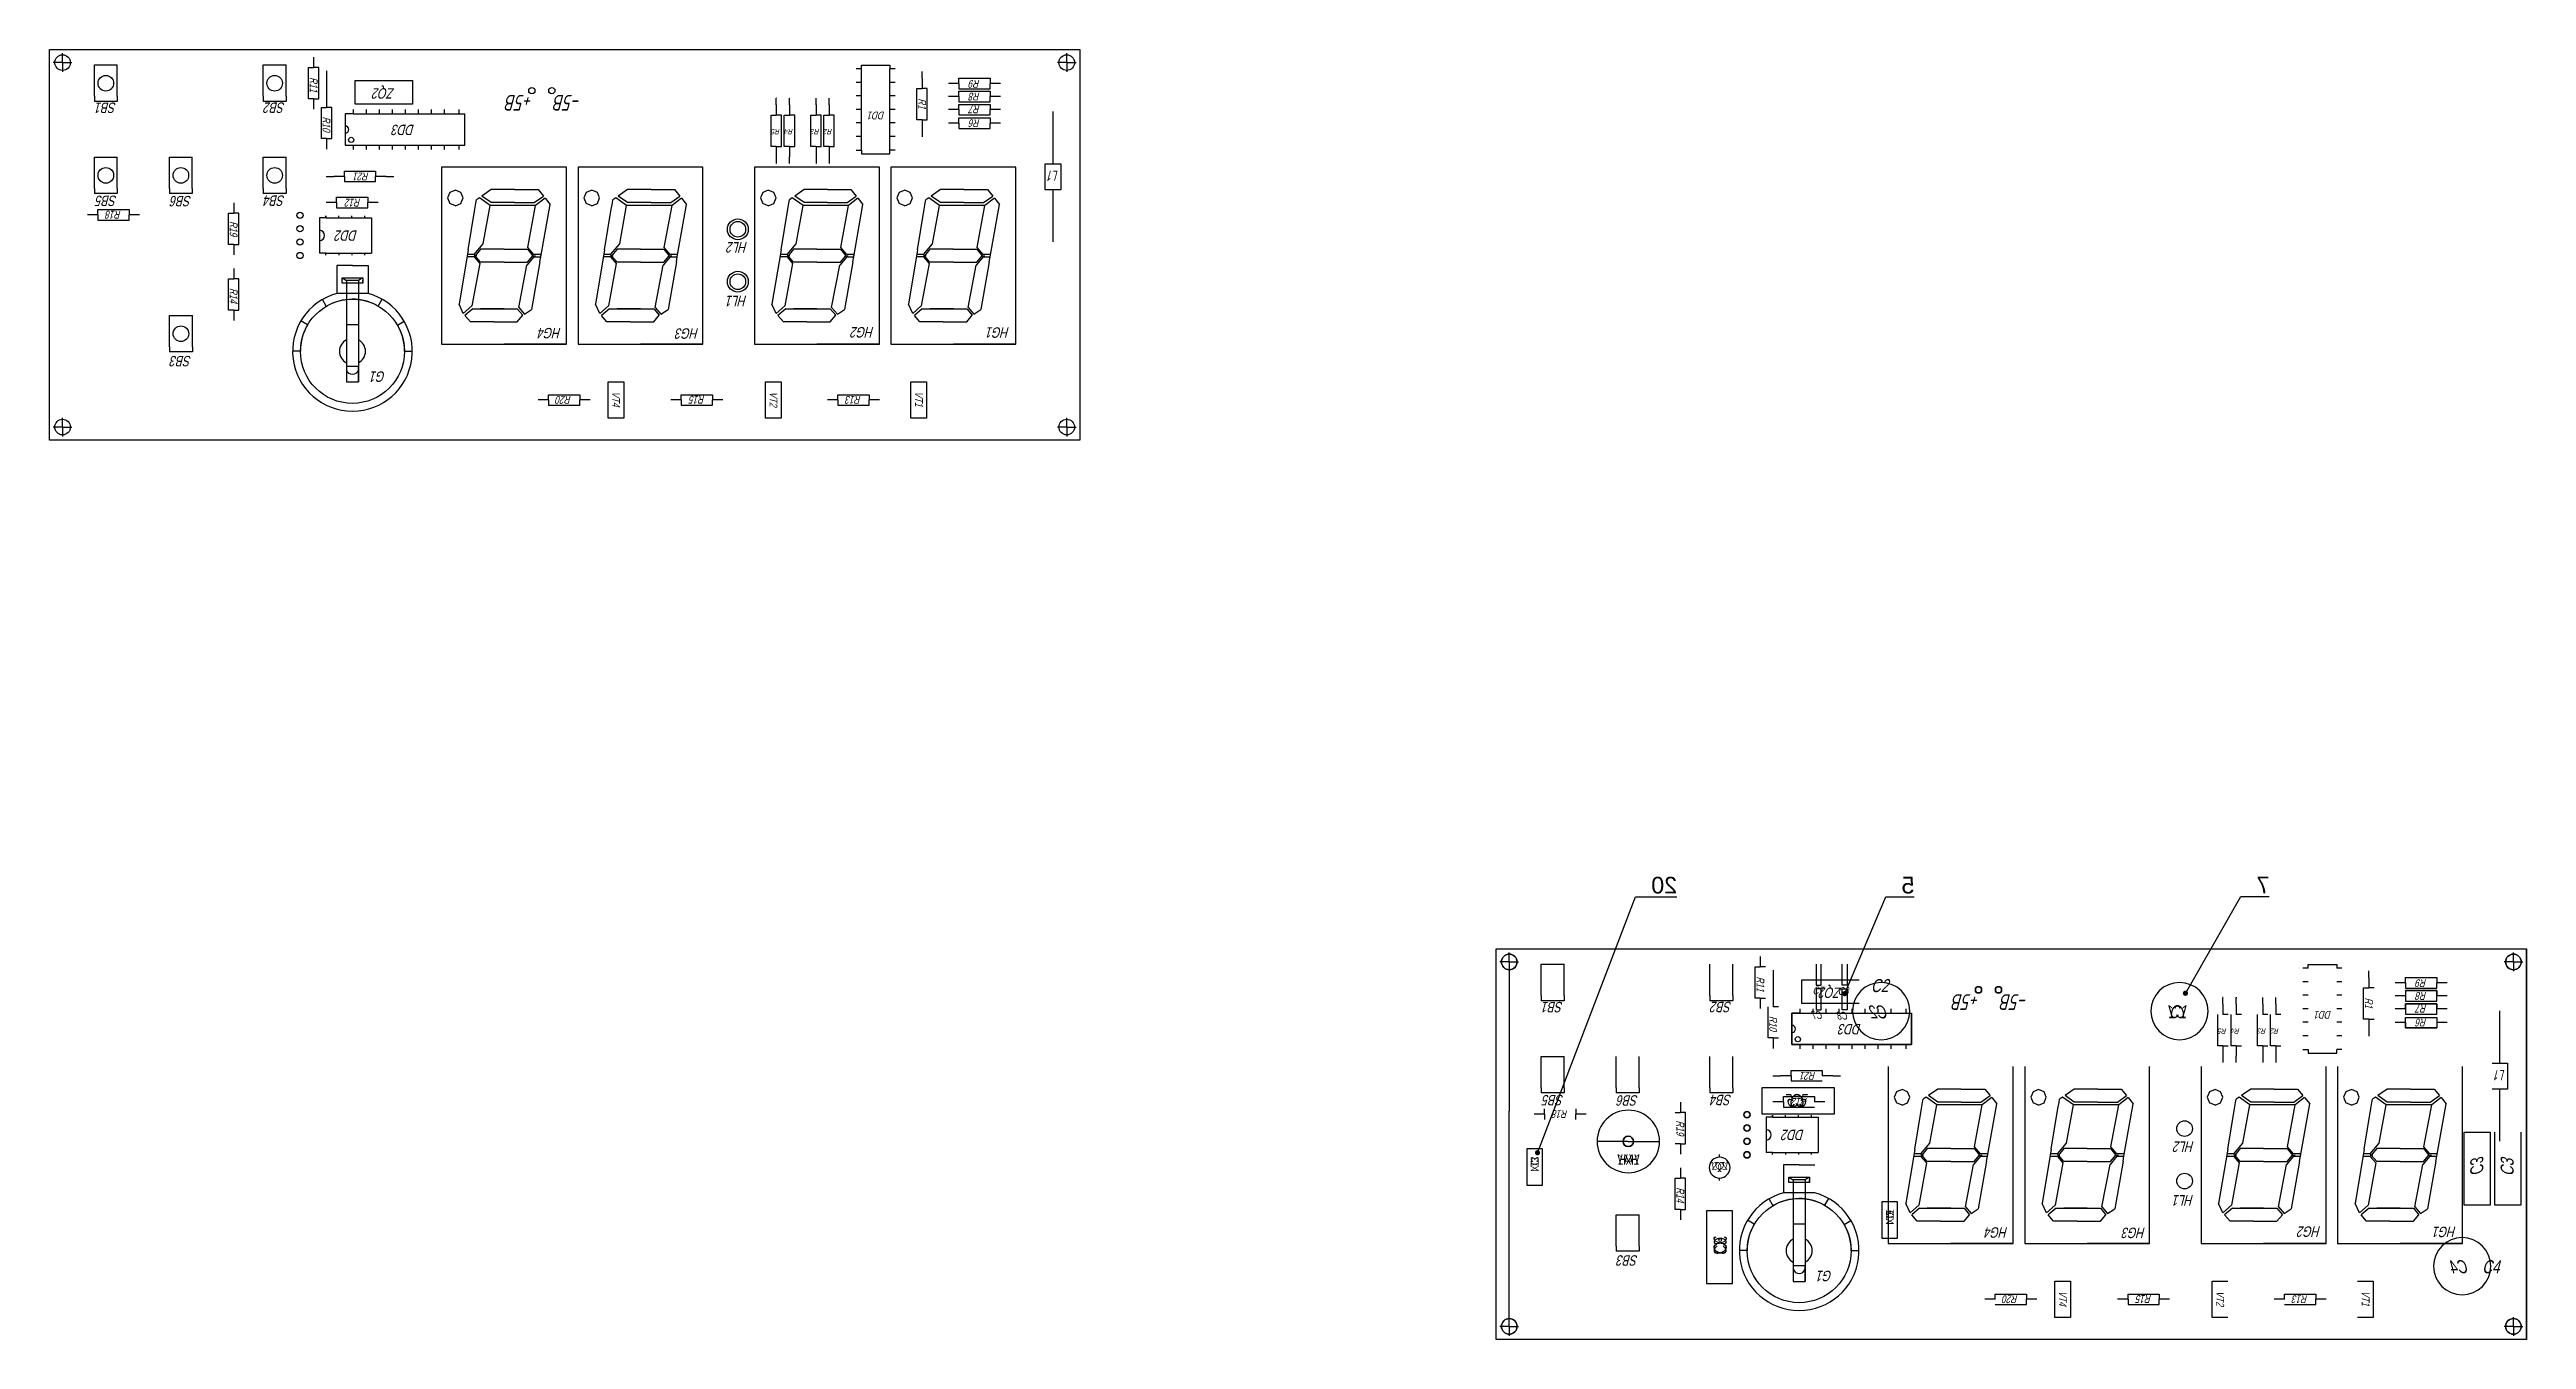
# Model space of a CAD drawing. Header units: millimetres. Extents: x 3055 to 4426, y 1319 to 1950.
# Drawn here: x 3173.7 to 3649.8, y 1702.8 to 1950.5 of the extents above; entities that cross this region are included whole.
import ezdxf
from ezdxf import colors
from ezdxf.entities.mleader import LeaderData, LeaderLine
from ezdxf.math import Vec2, Vec3

# ---------------------------------------------------------------- set-up
doc = ezdxf.new("R2010")
doc.units = ezdxf.units.MM
doc.styles.get("Standard").update_dxf_attribs({"font": 'arial.ttf'})

msp = doc.modelspace()

# ---------------------------------------------------------------- texts
at = {"transparency": 33554674}
for s, width, insert, char_height, attachment_point, rotation in [('\\pxt1;{\\Q15;\\W0.75;R11}', 4.0507, (3225.26, 1945.2, 111.22), 1.5, 1, 270), ('{\\Q15;\\W0.75;ZQ2}', 4.0507, (3240.05, 1941.07, 111.22), 2, 1, 180), ('{\\Q15;\\W0.75;R9}', 4.0507, (3352.56, 1943.16, 111.22), 1.5, 1, 180), ('{\\Q15;\\W0.75;SB1}', 4.0507, (3186.63, 1938.31, 111.22), 2, 1, 180), ('{\\Q15;\\W0.75;SB2}', 4.0507, (3219.05, 1938.33, 111.22), 2, 1, 180), ('{\\fISOCPEUR|b0|i0|c0|p34;\\Q15;\\W0.75;+5\\fISOCPEUR|b0|i0|c204|p34;В}', 7.7449, (3266.62, 1938.78, 111.22), 3, 1, 180), ('{\\fISOCPEUR|b0|i0|c204|p34;\\Q15;\\W0.75;-\\fISOCPEUR|b0|i0|c0|p34;5\\fISOCPEUR|b0|i0|c204|p34;В}', 7.7449, (3275.9, 1938.78, 111.22), 3, 1, 180), ('{\\Q15;\\W0.75;DD1}', 4.0507, (3334.26, 1937.08, 111.22), 1.5, 1, 180), ('\\pxt1;{\\Q15;\\W0.75;R1}', 4.0507, (3342.21, 1941.14, 111.22), 1.5, 1, 270), ('{\\Q15;\\W0.75;R7}', 4.0507, (3352.58, 1938.25, 111.22), 1.5, 1, 180), ('{\\Q15;\\W0.75;R8}', 4.0507, (3352.57, 1940.71, 111.22), 1.5, 1, 180), ('\\pxt1;{\\Q15;\\W0.75;R10}', 4.0507, (3227.71, 1937.63, 111.22), 1.5, 1, 270), ('{\\Q15;\\W0.75;DD3}', 4.0507, (3243.91, 1934.06, 111.22), 2, 1, 180), ('{\\Q15;\\W0.75;R5}', 4.0507, (3314.14, 1934.21, 111.22), 1, 1, 180), ('{\\Q15;\\W0.75;R4}', 4.0507, (3316.66, 1934.21, 111.22), 1, 1, 180), ('{\\Q15;\\W0.75;R3}', 4.0507, (3321.73, 1934.21, 111.22), 1, 1, 180), ('{\\Q15;\\W0.75;R2}', 4.0507, (3324.19, 1934.21, 111.22), 1, 1, 180), ('{\\Q15;\\W0.75;R6}', 4.0507, (3352.58, 1935.59, 111.22), 1.5, 1, 180), ('{\\Q15;\\W0.75;R21}', 4.0507, (3235.13, 1925.36, 111.22), 1.5, 1, 180), ('{\\fISOCPEUR|b0|i0|c0|p34;\\Q15;\\W0.75;L1}', 4.0507, (3367.65, 1925.25, 111.22), 2, 1, 180), ('{\\Q15;\\W0.75;SB5}', 4.0507, (3186.73, 1920.44, 111.22), 2, 1, 180), ('{\\Q15;\\W0.75;R18}', 4.0507, (3187.49, 1918.02, 111.22), 1.5, 1, 180), ('{\\Q15;\\W0.75;SB6}', 4.0507, (3201.07, 1920.38, 111.22), 2, 1, 180), ('{\\Q15;\\W0.75;SB4}', 4.0507, (3219.03, 1920.47, 111.22), 2, 1, 180), ('{\\Q15;\\W0.75;R12}', 4.0507, (3233.55, 1920.35, 111.22), 1.5, 1, 180), ('\\pxt1;{\\Q15;\\W0.75;R19}', 4.0507, (3209.87, 1917.56, 111.22), 1.5, 1, 270), ('{\\Q15;\\W0.75;DD2}', 4.0507, (3232.96, 1913.76, 111.22), 2, 1, 180), ('{\\Q15;\\W0.75;HL2}', 4.0507, (3307.91, 1911.51, 111.22), 2, 1, 180), ('\\pxt1;{\\Q15;\\W0.75;R14}', 4.0507, (3209.87, 1904.71, 111.22), 1.5, 1, 270), ('{\\Q15;\\W0.75;HL1}', 4.0507, (3307.79, 1901.2, 111.22), 2, 1, 180), ('{\\Q15;\\W0.75;HG4}', 4.0507, (3272.09, 1895.03, 111.22), 2, 1, 180), ('{\\Q15;\\W0.75;HG3}', 4.0507, (3298.53, 1894.95, 111.22), 2, 1, 180), ('{\\Q15;\\W0.75;HG2}', 4.0507, (3332.22, 1895.19, 111.22), 2, 1, 180), ('{\\Q15;\\W0.75;HG1}', 4.0507, (3358.25, 1895.14, 111.22), 2, 1, 180), ('{\\Q15;\\W0.75;SB3}', 4.0507, (3201.04, 1889.65, 111.22), 2, 1, 180), ('{\\Q15;\\W0.75;G1}', 4.0507, (3238.32, 1886.67, 111.22), 2, 1, 180), ('{\\Q15;\\W0.75;R20}', 4.0507, (3274.01, 1882.46, 111.22), 1.5, 1, 180), ('{\\Q15;\\W0.75;VT4}', 4.0507, (3283.38, 1884.83, 111.22), 1.5, 1, 270), ('{\\Q15;\\W0.75;R15}', 4.0507, (3299.68, 1882.49, 111.22), 1.5, 1, 180), ('{\\Q15;\\W0.75;VT2}', 4.0507, (3313.63, 1884.81, 111.22), 1.5, 1, 270), ('{\\Q15;\\W0.75;R13}', 4.0507, (3329.71, 1882.46, 111.22), 1.5, 1, 180), ('{\\Q15;\\W0.75;VT1}', 4.0507, (3341.59, 1884.83, 111.22), 1.5, 1, 270), ('\\pxt1;{\\Q15;\\W0.75;R11}', 4.0507, (3503.31, 1772.48, 111.22), 1.5, 1, 270), ('{\\Q15;\\W0.75;ZQ2}', 4.0507, (3518.1, 1768.35, 111.22), 2, 1, 180), ('{\\Q15;\\W0.75;R9}', 4.0507, (3630.61, 1770.44, 111.22), 1.5, 1, 180), ('{\\Q15;\\W0.75;SB1}', 4.0507, (3464.68, 1765.58, 111.22), 2, 1, 180), ('{\\Q15;\\W0.75;SB2}', 4.0507, (3497.1, 1765.61, 111.22), 2, 1, 180), ('{\\fISOCPEUR|b0|i0|c0|p34;\\Q15;\\W0.75;+5\\fISOCPEUR|b0|i0|c204|p34;В}', 7.7449, (3544.67, 1766.06, 111.22), 3, 1, 180), ('{\\fISOCPEUR|b0|i0|c204|p34;\\Q15;\\W0.75;-\\fISOCPEUR|b0|i0|c0|p34;5\\fISOCPEUR|b0|i0|c204|p34;В}', 7.7449, (3553.95, 1766.06, 111.22), 3, 1, 180), ('\\pxt1;{\\Q15;\\W0.75;R1}', 4.0507, (3620.25, 1768.42, 111.22), 1.5, 1, 270), ('{\\Q15;\\W0.75;R7}', 4.0507, (3630.63, 1765.53, 111.22), 1.5, 1, 180), ('{\\Q15;\\W0.75;R8}', 4.0507, (3630.62, 1767.98, 111.22), 1.5, 1, 180), ('\\pxt1;{\\Q15;\\W0.75;R10}', 4.0507, (3505.76, 1764.91, 111.22), 1.5, 1, 270), ('{\\Q15;\\W0.75;DD3}', 4.0507, (3521.95, 1761.34, 111.22), 2, 1, 180), ('{\\Q15;\\W0.75;R5}', 4.0507, (3592.19, 1761.49, 111.22), 1, 1, 180), ('{\\Q15;\\W0.75;R4}', 4.0507, (3594.71, 1761.49, 111.22), 1, 1, 180), ('{\\Q15;\\W0.75;R3}', 4.0507, (3599.78, 1761.49, 111.22), 1, 1, 180), ('{\\Q15;\\W0.75;R2}', 4.0507, (3602.24, 1761.49, 111.22), 1, 1, 180), ('{\\Q15;\\W0.75;DD1}', 4.0507, (3612.31, 1764.36, 111.22), 1.5, 1, 180), ('{\\Q15;\\W0.75;R6}', 4.0507, (3630.62, 1762.87, 111.22), 1.5, 1, 180), ('{\\Q15;\\W0.75;R21}', 4.0507, (3513.18, 1752.64, 111.22), 1.5, 1, 180), ('{\\fISOCPEUR|b0|i0|c0|p34;\\Q15;\\W0.75;L1}', 4.0507, (3645.7, 1752.53, 111.22), 2, 1, 180), ('{\\Q15;\\W0.75;SB5}', 4.0507, (3464.78, 1747.72, 111.22), 2, 1, 180), ('{\\Q15;\\W0.75;SB6}', 4.0507, (3479.12, 1747.66, 111.22), 2, 1, 180), ('{\\Q15;\\W0.75;SB4}', 4.0507, (3497.08, 1747.75, 111.22), 2, 1, 180), ('{\\Q15;\\W0.75;R12}', 4.0507, (3511.6, 1747.62, 111.22), 1.5, 1, 180), ('{\\Q15;\\W0.75;R18}', 4.0507, (3465.54, 1745.29, 111.22), 1.5, 1, 180), ('\\pxt1;{\\Q15;\\W0.75;R19}', 4.0507, (3487.92, 1744.83, 111.22), 1.5, 1, 270), ('{\\Q15;\\W0.75;DD2}', 4.0507, (3511.01, 1741.04, 111.22), 2, 1, 180), ('{\\Q15;\\W0.75;VT3}', 4.0507, (3458.43, 1737.56, 109.72), 1.5, 3, 90), ('{\\Q15;\\W0.75;HL2}', 4.0507, (3585.96, 1738.79, 111.22), 2, 1, 180), ('{\\Q15;\\W0.75;C3}', 4.0507, (3644.83, 1737.47, 109.72), 2.5, 3, 90), ('\\pxt1;{\\Q15;\\W0.75;R14}', 4.0507, (3487.92, 1731.99, 111.22), 1.5, 1, 270), ('{\\Q15;\\W0.75;HL1}', 4.0507, (3585.84, 1728.48, 111.22), 2, 1, 180), ('{\\Q15;\\W0.75;VT5}', 4.0507, (3526.68, 1727.41, 109.72), 1.5, 3, 90), ('{\\Q15;\\W0.75;HG4}', 4.0507, (3550.14, 1722.3, 111.22), 2, 1, 180), ('{\\Q15;\\W0.75;HG3}', 4.0507, (3576.58, 1722.23, 111.22), 2, 1, 180), ('{\\Q15;\\W0.75;HG2}', 4.0507, (3610.27, 1722.47, 111.22), 2, 1, 180), ('{\\Q15;\\W0.75;HG1}', 4.0507, (3636.3, 1722.41, 111.22), 2, 1, 180), ('{\\Q15;\\W0.75;SB3}', 4.0507, (3479.09, 1716.93, 111.22), 2, 1, 180), ('{\\Q15;\\W0.75;C6}', 4.0507, (3493.55, 1722.16, 109.72), 2.5, 3, 90), ('{\\Q15;\\W0.75;G1}', 4.0507, (3516.37, 1713.95, 111.22), 2, 1, 180), ('{\\Q15;\\W0.75;R20}', 4.0507, (3552.06, 1709.74, 111.22), 1.5, 1, 180), ('{\\Q15;\\W0.75;VT4}', 4.0507, (3561.43, 1712.11, 111.22), 1.5, 1, 270), ('{\\Q15;\\W0.75;R15}', 4.0507, (3577.73, 1709.77, 111.22), 1.5, 1, 180), ('{\\Q15;\\W0.75;VT2}', 4.0507, (3591.68, 1712.09, 111.22), 1.5, 1, 270), ('{\\Q15;\\W0.75;R13}', 4.0507, (3607.75, 1709.74, 111.22), 1.5, 1, 180), ('{\\Q15;\\W0.75;VT1}', 4.0507, (3619.64, 1712.11, 111.22), 1.5, 1, 270)]:
    msp.add_mtext_dynamic_manual_height_columns(s, width=width, gutter_width=12.5, heights=[0], dxfattribs=dict(at, insert=insert, char_height=char_height, attachment_point=attachment_point, rotation=rotation))
at = {"transparency": 33554674, "attachment_point": 7}
for s, width, heights, insert, char_height in [('{\\Q15;\\W0.75;C2}', 4.0507, [0], (3523.79, 1769.44, 109.72), 2.5), ('{\\Q15;\\W0.75;С7}', 1.7366, [1.65], (3512.57, 1769.01, 109.72), 1.5), ('{\\Q15;\\W0.75;С8}', 4.0507, [0], (3517.44, 1768.89, 109.72), 1.5), ('{\\Q15;\\W0.75;C1}', 4.0507, [0], (3581.04, 1764.42, 109.72), 2.5), ('{\\Q15;\\W0.75;C5}', 4.0507, [0], (3507.9, 1747.37, 109.72), 2.5), ('{\\Q15;\\W0.75;HA1}', 4.0507, [0], (3475.17, 1736.32, 109.72), 2), ('{\\Q15;\\W0.75;ZQ1}', 4.0507, [0], (3493.19, 1734.94, 109.72), 1.5), ('{\\Q15;\\W0.75;C4}', 4.0507, [0], (3641.26, 1715.45, 109.72), 2.5)]:
    msp.add_mtext_dynamic_manual_height_columns(s, width=width, gutter_width=12.5, heights=heights, dxfattribs=dict(at, insert=insert, char_height=char_height))
at = {"transparency": 33554674, "extrusion": (0, 0, -1), "attachment_point": 9}
for s, width, heights, insert, char_height, text_direction in [('{\\Q15;\\W0.75;C2}', 4.0507, [0], (3523.79, 1764.38, 109.72), 2.5, (-1, 0, 0)), ('{\\Q15;\\W0.75;C1}', 4.0507, [0], (3581.04, 1764.42, 109.72), 2.5, (-1, 0, 0)), ('{\\Q15;\\W0.75;С7}', 1.7366, [1.65], (3512.57, 1764.28, 109.72), 1.5, (-1, 0, 0)), ('{\\Q15;\\W0.75;С8}', 4.0507, [0], (3517.44, 1764.17, 109.72), 1.5, (-1, 0, 0)), ('{\\Q15;\\W0.75;C5}', 4.0507, [0], (3507.9, 1747.37, 109.72), 2.5, (-1, 0, 0)), ('{\\Q15;\\W0.75;VT3}', 4.0507, [0], (3458.43, 1737.56, 109.72), 1.5, (0, 1, 0)), ('{\\Q15;\\W0.75;HA1}', 4.0507, [0], (3475.17, 1736.32, 109.72), 2, (-1, 0, 0)), ('{\\Q15;\\W0.75;C3}', 4.0507, [0], (3638.95, 1737.47, 109.72), 2.5, (0, 1, 0)), ('{\\Q15;\\W0.75;ZQ1}', 4.0507, [0], (3493.19, 1734.94, 109.72), 1.5, (-1, 0, 0)), ('{\\Q15;\\W0.75;VT5}', 4.0507, [0], (3526.68, 1727.41, 109.72), 1.5, (0, 1, 0)), ('{\\Q15;\\W0.75;C6}', 4.0507, [0], (3493.55, 1722.16, 109.72), 2.5, (0, 1, 0)), ('{\\Q15;\\W0.75;C4}', 4.0507, [0], (3635.39, 1715.45, 109.72), 2.5, (-1, 0, 0))]:
    msp.add_mtext_dynamic_manual_height_columns(s, width=width, gutter_width=12.5, heights=heights, dxfattribs=dict(at, insert=insert, char_height=char_height, text_direction=text_direction))

# ---------------------------------------------------------------- blocks, each defined once
blk = doc.blocks.new('_Dot')
at = {"color": 0, "linetype": 'ByBlock', "lineweight": -2, "transparency": 33554674}
blk.add_line((-0.5, 0), (-1, 0), dxfattribs=at)
at = {"color": 0, "linetype": 'ByBlock', "transparency": 33554674, "const_width": 0.5}
blk.add_lwpolyline([(-0.25, 0, 1), (0.25, 0, 1)], format="xyb", close=True, dxfattribs=at)

# ---------------------------------------------------------------- linework, layer by layer
for p, q in [((3173.74, 1875.49, 111.22), (3173.74, 1950.49, 111.22)), ((3173.74, 1950.49, 111.22), (3371.74, 1950.49, 111.22)), ((3371.74, 1950.49, 111.22), (3371.74, 1875.49, 111.22)), ((3196.77, 1928.83, 111.22), (3196.77, 1929.83, 111.22)), ((3196.77, 1929.83, 111.22), (3201.18, 1929.83, 111.22)), ((3196.77, 1923.83, 111.22), (3196.77, 1928.83, 111.22)), ((3201.18, 1928.83, 111.22), (3201.18, 1929.83, 111.22)), ((3201.18, 1923.83, 111.22), (3201.18, 1928.83, 111.22)), ((3196.77, 1923.83, 111.22), (3196.77, 1922.83, 111.22)), ((3201.18, 1923.83, 111.22), (3201.18, 1922.83, 111.22)), ((3183.04, 1918.75, 111.22), (3181.04, 1918.75, 111.22)), ((3183.04, 1918.75, 111.22), (3183.04, 1919.75, 111.22)), ((3183.04, 1919.75, 111.22), (3189.04, 1919.75, 111.22)), ((3183.04, 1918.75, 111.22), (3183.04, 1917.75, 111.22)), ((3189.04, 1919.75, 111.22), (3189.04, 1918.75, 111.22)), ((3191.04, 1918.75, 111.22), (3189.04, 1918.75, 111.22)), ((3189.04, 1917.75, 111.22), (3189.04, 1918.75, 111.22)), ((3201.18, 1922.83, 111.22), (3196.77, 1922.83, 111.22)), ((3183.04, 1917.75, 111.22), (3189.04, 1917.75, 111.22)), ((3371.74, 1875.49, 111.22), (3173.74, 1875.49, 111.22)), ((3451.79, 1702.77, 111.22), (3451.79, 1777.77, 111.22)), ((3451.79, 1777.77, 111.22), (3649.79, 1777.77, 111.22)), ((3649.79, 1702.77, 111.22), (3649.79, 1777.77, 111.22)), ((3474.82, 1756.11, 111.22), (3474.82, 1757.11, 111.22)), ((3479.23, 1756.11, 111.22), (3479.23, 1757.11, 111.22)), ((3474.82, 1751.11, 111.22), (3474.82, 1756.11, 111.22)), ((3479.23, 1751.11, 111.22), (3479.23, 1756.11, 111.22)), ((3474.82, 1751.11, 111.22), (3474.82, 1750.11, 111.22)), ((3479.23, 1750.11, 111.22), (3474.82, 1750.11, 111.22)), ((3479.23, 1751.11, 111.22), (3479.23, 1750.11, 111.22)), ((3461.09, 1746.03, 111.22), (3459.09, 1746.03, 111.22)), ((3461.09, 1746.03, 111.22), (3461.09, 1747.03, 111.22)), ((3461.09, 1746.03, 111.22), (3461.09, 1745.03, 111.22)), ((3467.09, 1747.03, 111.22), (3467.09, 1746.03, 111.22)), ((3469.09, 1746.03, 111.22), (3467.09, 1746.03, 111.22)), ((3467.09, 1745.03, 111.22), (3467.09, 1746.03, 111.22)), ((3649.79, 1702.77, 111.22), (3451.79, 1702.77, 111.22))]:
    msp.add_line(p, q)
at = {"transparency": 33554674}
for p, q in [((3176.24, 1947.99, 111.22), (3174.44, 1947.99, 111.22)), ((3176.24, 1947.99, 111.22), (3176.24, 1949.79, 111.22)), ((3176.24, 1947.99, 111.22), (3176.24, 1946.19, 111.22)), ((3176.24, 1947.99, 111.22), (3178.04, 1947.99, 111.22)), ((3182.35, 1946.53, 111.22), (3182.35, 1947.53, 111.22)), ((3182.35, 1947.53, 111.22), (3186.77, 1947.53, 111.22)), ((3186.77, 1946.53, 111.22), (3186.77, 1947.53, 111.22)), ((3214.8, 1946.53, 111.22), (3214.8, 1947.53, 111.22)), ((3214.8, 1947.53, 111.22), (3219.22, 1947.53, 111.22)), ((3219.22, 1946.53, 111.22), (3219.22, 1947.53, 111.22)), ((3224.49, 1949.04, 111.22), (3224.49, 1947.04, 111.22)), ((3329.77, 1946.79, 111.22), (3329.77, 1947.49, 111.22)), ((3329.77, 1947.49, 111.22), (3335.27, 1947.49, 111.22)), ((3335.27, 1947.49, 111.22), (3335.27, 1946.79, 111.22)), ((3369.24, 1947.99, 111.22), (3367.44, 1947.99, 111.22)), ((3369.24, 1947.99, 111.22), (3369.24, 1949.79, 111.22)), ((3369.24, 1947.99, 111.22), (3369.24, 1946.19, 111.22)), ((3369.24, 1947.99, 111.22), (3371.04, 1947.99, 111.22)), ((3371.74, 1950.49, 111.22), (3371.74, 1947.99, 111.22)), ((3182.35, 1941.53, 111.22), (3182.35, 1946.53, 111.22)), ((3186.77, 1941.53, 111.22), (3186.77, 1946.53, 111.22)), ((3214.8, 1941.53, 111.22), (3214.8, 1946.53, 111.22)), ((3219.22, 1941.53, 111.22), (3219.22, 1946.53, 111.22)), ((3223.49, 1941.04, 111.22), (3223.49, 1947.04, 111.22)), ((3223.49, 1947.04, 111.22), (3224.49, 1947.04, 111.22)), ((3225.49, 1947.04, 111.22), (3224.49, 1947.04, 111.22)), ((3225.49, 1941.04, 111.22), (3225.49, 1947.04, 111.22)), ((3226.99, 1946.39, 111.22), (3226.99, 1939.39, 111.22)), ((3232.48, 1944.53, 111.22), (3243.48, 1944.53, 111.22)), ((3232.48, 1940.03, 111.22), (3232.48, 1944.53, 111.22)), ((3243.48, 1944.53, 111.22), (3243.48, 1940.03, 111.22)), ((3329.77, 1946.79, 111.22), (3328.77, 1946.79, 111.22)), ((3329.77, 1944.19, 111.22), (3328.77, 1944.19, 111.22)), ((3329.77, 1931.19, 111.22), (3329.77, 1946.79, 111.22)), ((3335.27, 1931.19, 111.22), (3335.27, 1946.79, 111.22)), ((3336.27, 1946.79, 111.22), (3335.27, 1946.79, 111.22)), ((3336.27, 1944.19, 111.22), (3335.27, 1944.19, 111.22)), ((3340.44, 1937, 111.22), (3340.44, 1943, 111.22)), ((3340.44, 1943, 111.22), (3341.44, 1943, 111.22)), ((3341.44, 1945, 111.22), (3341.44, 1946.25, 111.22)), ((3341.44, 1945, 111.22), (3341.44, 1943, 111.22)), ((3342.44, 1943, 111.22), (3341.44, 1943, 111.22)), ((3342.44, 1937, 111.22), (3342.44, 1943, 111.22)), ((3348.5, 1943.97, 111.22), (3346.5, 1943.97, 111.22)), ((3348.5, 1943.97, 111.22), (3348.5, 1944.97, 111.22)), ((3348.5, 1944.97, 111.22), (3354.5, 1944.97, 111.22)), ((3348.5, 1943.97, 111.22), (3348.5, 1942.97, 111.22)), ((3348.5, 1942.97, 111.22), (3354.5, 1942.97, 111.22)), ((3348.5, 1941.47, 111.22), (3348.5, 1942.47, 111.22)), ((3348.5, 1942.47, 111.22), (3354.5, 1942.47, 111.22)), ((3354.5, 1944.97, 111.22), (3354.5, 1943.97, 111.22)), ((3356.5, 1943.97, 111.22), (3354.5, 1943.97, 111.22)), ((3354.5, 1942.97, 111.22), (3354.5, 1943.97, 111.22)), ((3354.5, 1942.47, 111.22), (3354.5, 1941.47, 111.22)), ((3182.35, 1941.53, 111.22), (3182.35, 1940.53, 111.22)), ((3186.77, 1940.53, 111.22), (3182.35, 1940.53, 111.22)), ((3186.77, 1941.53, 111.22), (3186.77, 1940.53, 111.22)), ((3214.8, 1941.53, 111.22), (3214.8, 1940.53, 111.22)), ((3219.22, 1940.53, 111.22), (3214.8, 1940.53, 111.22)), ((3219.22, 1941.53, 111.22), (3219.22, 1940.53, 111.22)), ((3224.49, 1941.04, 111.22), (3223.49, 1941.04, 111.22)), ((3224.49, 1941.04, 111.22), (3224.49, 1939.04, 111.22)), ((3224.49, 1941.04, 111.22), (3225.49, 1941.04, 111.22)), ((3225.99, 1933.39, 111.22), (3225.99, 1939.39, 111.22)), ((3225.99, 1939.39, 111.22), (3226.99, 1939.39, 111.22)), ((3227.99, 1939.39, 111.22), (3226.99, 1939.39, 111.22)), ((3227.99, 1933.39, 111.22), (3227.99, 1939.39, 111.22)), ((3232.07, 1938.12, 111.22), (3230.57, 1938.12, 111.22)), ((3230.57, 1938.12, 111.22), (3230.57, 1932.12, 111.22)), ((3232.07, 1938.97, 111.22), (3232.07, 1938.12, 111.22)), ((3232.07, 1938.12, 111.22), (3252.43, 1938.12, 111.22)), ((3243.48, 1940.03, 111.22), (3232.48, 1940.03, 111.22)), ((3234.57, 1938.97, 111.22), (3234.57, 1938.12, 111.22)), ((3237.07, 1938.97, 111.22), (3237.07, 1938.12, 111.22)), ((3239.57, 1938.97, 111.22), (3239.57, 1938.12, 111.22)), ((3242.07, 1938.97, 111.22), (3242.07, 1938.12, 111.22)), ((3244.57, 1938.97, 111.22), (3244.57, 1938.12, 111.22)), ((3247.07, 1938.97, 111.22), (3247.07, 1938.12, 111.22)), ((3249.57, 1938.97, 111.22), (3249.57, 1938.12, 111.22)), ((3252.43, 1938.97, 111.22), (3252.43, 1938.12, 111.22)), ((3252.43, 1938.12, 111.22), (3253.57, 1938.12, 111.22)), ((3253.57, 1932.12, 111.22), (3253.57, 1938.12, 111.22)), ((3312.41, 1931.89, 111.22), (3312.41, 1937.89, 111.22)), ((3312.41, 1937.89, 111.22), (3313.41, 1937.89, 111.22)), ((3313.41, 1939.89, 111.22), (3313.41, 1941.14, 111.22)), ((3313.45, 1941.14, 111.22), (3313.41, 1941.14, 111.22)), ((3313.41, 1939.89, 111.22), (3313.41, 1937.89, 111.22)), ((3314.41, 1937.89, 111.22), (3313.41, 1937.89, 111.22)), ((3314.41, 1931.89, 111.22), (3314.41, 1937.89, 111.22)), ((3314.96, 1931.89, 111.22), (3314.96, 1937.89, 111.22)), ((3314.96, 1937.89, 111.22), (3315.96, 1937.89, 111.22)), ((3315.96, 1941.14, 111.22), (3316.05, 1941.14, 111.22)), ((3315.96, 1939.89, 111.22), (3315.96, 1941.14, 111.22)), ((3315.96, 1939.89, 111.22), (3315.96, 1937.89, 111.22)), ((3316.96, 1937.89, 111.22), (3315.96, 1937.89, 111.22)), ((3316.96, 1931.89, 111.22), (3316.96, 1937.89, 111.22)), ((3320.05, 1931.89, 111.22), (3320.05, 1937.89, 111.22)), ((3320.05, 1937.89, 111.22), (3321.05, 1937.89, 111.22)), ((3321.05, 1939.89, 111.22), (3321.05, 1941.14, 111.22)), ((3321.05, 1939.89, 111.22), (3321.05, 1937.89, 111.22)), ((3322.05, 1937.89, 111.22), (3321.05, 1937.89, 111.22)), ((3322.05, 1931.89, 111.22), (3322.05, 1937.89, 111.22)), ((3322.55, 1931.89, 111.22), (3322.55, 1937.89, 111.22)), ((3322.55, 1937.89, 111.22), (3323.55, 1937.89, 111.22)), ((3323.55, 1939.89, 111.22), (3323.55, 1941.14, 111.22)), ((3323.55, 1939.89, 111.22), (3323.55, 1937.89, 111.22)), ((3324.55, 1937.89, 111.22), (3323.55, 1937.89, 111.22)), ((3324.55, 1931.89, 111.22), (3324.55, 1937.89, 111.22)), ((3329.77, 1941.59, 111.22), (3328.77, 1941.59, 111.22)), ((3329.77, 1938.99, 111.22), (3328.77, 1938.99, 111.22)), ((3336.27, 1941.59, 111.22), (3335.27, 1941.59, 111.22)), ((3336.27, 1938.99, 111.22), (3335.27, 1938.99, 111.22)), ((3348.5, 1941.47, 111.22), (3346.5, 1941.47, 111.22)), ((3348.51, 1938.97, 111.22), (3346.51, 1938.97, 111.22)), ((3348.5, 1941.47, 111.22), (3348.5, 1940.47, 111.22)), ((3348.5, 1940.47, 111.22), (3354.5, 1940.47, 111.22)), ((3348.51, 1938.97, 111.22), (3348.51, 1939.97, 111.22)), ((3348.51, 1939.97, 111.22), (3354.51, 1939.97, 111.22)), ((3348.51, 1938.97, 111.22), (3348.51, 1937.97, 111.22)), ((3348.51, 1937.97, 111.22), (3354.51, 1937.97, 111.22)), ((3356.5, 1941.47, 111.22), (3354.5, 1941.47, 111.22)), ((3354.5, 1940.47, 111.22), (3354.5, 1941.47, 111.22)), ((3354.51, 1939.97, 111.22), (3354.51, 1938.97, 111.22)), ((3356.51, 1938.97, 111.22), (3354.51, 1938.97, 111.22)), ((3354.51, 1937.97, 111.22), (3354.51, 1938.97, 111.22)), ((3366.62, 1928.57, 111.22), (3366.62, 1938.57, 111.22)), ((3226.99, 1933.39, 111.22), (3225.99, 1933.39, 111.22)), ((3226.99, 1933.39, 111.22), (3226.99, 1931.39, 111.22)), ((3226.99, 1933.39, 111.22), (3227.99, 1933.39, 111.22)), ((3329.77, 1936.39, 111.22), (3328.77, 1936.39, 111.22)), ((3329.77, 1933.79, 111.22), (3328.77, 1933.79, 111.22)), ((3336.27, 1936.39, 111.22), (3335.27, 1936.39, 111.22)), ((3336.27, 1933.79, 111.22), (3335.27, 1933.79, 111.22)), ((3341.44, 1937, 111.22), (3340.44, 1937, 111.22)), ((3341.44, 1937, 111.22), (3341.44, 1935, 111.22)), ((3341.44, 1937, 111.22), (3342.44, 1937, 111.22)), ((3341.44, 1935, 111.22), (3341.44, 1933.75, 111.22)), ((3348.5, 1936.35, 111.22), (3346.5, 1936.35, 111.22)), ((3348.5, 1936.35, 111.22), (3348.5, 1937.35, 111.22)), ((3348.5, 1937.35, 111.22), (3354.5, 1937.35, 111.22)), ((3348.5, 1936.35, 111.22), (3348.5, 1935.35, 111.22)), ((3348.5, 1935.35, 111.22), (3354.5, 1935.35, 111.22)), ((3354.5, 1937.35, 111.22), (3354.5, 1936.35, 111.22)), ((3356.5, 1936.35, 111.22), (3354.5, 1936.35, 111.22)), ((3354.5, 1935.35, 111.22), (3354.5, 1936.35, 111.22)), ((3182.35, 1928.83, 111.22), (3182.35, 1929.83, 111.22)), ((3182.35, 1929.83, 111.22), (3186.77, 1929.83, 111.22)), ((3182.35, 1923.83, 111.22), (3182.35, 1928.83, 111.22)), ((3186.77, 1928.83, 111.22), (3186.77, 1929.83, 111.22)), ((3186.77, 1923.83, 111.22), (3186.77, 1928.83, 111.22)), ((3214.8, 1929.83, 111.22), (3219.22, 1929.83, 111.22)), ((3214.8, 1928.83, 111.22), (3214.8, 1929.83, 111.22)), ((3214.8, 1923.83, 111.22), (3214.8, 1928.83, 111.22)), ((3219.22, 1928.83, 111.22), (3219.22, 1929.83, 111.22)), ((3219.22, 1923.83, 111.22), (3219.22, 1928.83, 111.22)), ((3230.57, 1932.12, 111.22), (3253.57, 1932.12, 111.22)), ((3232.07, 1932.12, 111.22), (3232.07, 1931.27, 111.22)), ((3234.57, 1932.12, 111.22), (3234.57, 1931.27, 111.22)), ((3237.07, 1932.12, 111.22), (3237.07, 1931.27, 111.22)), ((3239.57, 1932.12, 111.22), (3239.57, 1931.27, 111.22)), ((3242.07, 1932.12, 111.22), (3242.07, 1931.27, 111.22)), ((3244.57, 1932.12, 111.22), (3244.57, 1931.27, 111.22)), ((3247.07, 1932.12, 111.22), (3247.07, 1931.27, 111.22)), ((3249.57, 1932.12, 111.22), (3249.57, 1931.27, 111.22)), ((3252.43, 1932.12, 111.22), (3252.43, 1931.27, 111.22)), ((3313.41, 1931.89, 111.22), (3312.41, 1931.89, 111.22)), ((3313.41, 1931.89, 111.22), (3313.41, 1929.89, 111.22)), ((3313.41, 1931.89, 111.22), (3314.41, 1931.89, 111.22)), ((3313.41, 1929.89, 111.22), (3313.41, 1928.64, 111.22)), ((3315.96, 1931.89, 111.22), (3314.96, 1931.89, 111.22)), ((3315.96, 1931.89, 111.22), (3315.96, 1929.89, 111.22)), ((3315.96, 1931.89, 111.22), (3316.96, 1931.89, 111.22)), ((3315.96, 1928.64, 111.22), (3315.96, 1929.89, 111.22)), ((3321.05, 1931.89, 111.22), (3320.05, 1931.89, 111.22)), ((3321.05, 1931.89, 111.22), (3321.05, 1929.89, 111.22)), ((3321.05, 1931.89, 111.22), (3322.05, 1931.89, 111.22)), ((3321.05, 1929.89, 111.22), (3321.05, 1928.64, 111.22)), ((3323.55, 1931.89, 111.22), (3322.55, 1931.89, 111.22)), ((3323.55, 1931.89, 111.22), (3323.55, 1929.89, 111.22)), ((3323.55, 1931.89, 111.22), (3324.55, 1931.89, 111.22)), ((3323.55, 1929.89, 111.22), (3323.55, 1928.64, 111.22)), ((3328.77, 1931.19, 111.22), (3329.77, 1931.19, 111.22)), ((3329.77, 1931.19, 111.22), (3329.77, 1930.49, 111.22)), ((3329.77, 1930.49, 111.22), (3335.27, 1930.49, 111.22)), ((3336.27, 1931.19, 111.22), (3335.27, 1931.19, 111.22)), ((3336.27, 1931.19, 111.22), (3335.27, 1931.19, 111.22)), ((3335.27, 1930.49, 111.22), (3335.27, 1931.19, 111.22)), ((3365.12, 1923.57, 111.22), (3365.12, 1928.57, 111.22)), ((3365.12, 1928.57, 111.22), (3368.12, 1928.57, 111.22)), ((3368.12, 1928.57, 111.22), (3368.12, 1923.57, 111.22)), ((3182.35, 1923.83, 111.22), (3182.35, 1922.83, 111.22)), ((3186.77, 1923.83, 111.22), (3186.77, 1922.83, 111.22)), ((3214.8, 1923.83, 111.22), (3214.8, 1922.83, 111.22)), ((3219.22, 1923.83, 111.22), (3219.22, 1922.83, 111.22)), ((3226.88, 1926.14, 111.22), (3228.38, 1926.14, 111.22)), ((3230.41, 1926.14, 111.22), (3228.41, 1926.14, 111.22)), ((3230.41, 1926.14, 111.22), (3230.41, 1927.14, 111.22)), ((3230.41, 1927.14, 111.22), (3236.41, 1927.14, 111.22)), ((3230.41, 1926.14, 111.22), (3230.41, 1925.14, 111.22)), ((3230.41, 1925.14, 111.22), (3236.41, 1925.14, 111.22)), ((3236.41, 1927.14, 111.22), (3236.41, 1926.14, 111.22)), ((3238.41, 1926.14, 111.22), (3236.41, 1926.14, 111.22)), ((3236.41, 1925.14, 111.22), (3236.41, 1926.14, 111.22)), ((3238.41, 1926.14, 111.22), (3239.91, 1926.14, 111.22)), ((3273.09, 1927.89, 111.22), (3249.09, 1927.89, 111.22)), ((3249.09, 1927.89, 111.22), (3249.09, 1893.89, 111.22)), ((3251.74, 1923.49, 111.22), (3250.68, 1923.05, 111.22)), ((3252.81, 1923.05, 111.22), (3251.74, 1923.49, 111.22)), ((3258.62, 1923.59, 111.22), (3256.83, 1922.34, 111.22)), ((3263.12, 1923.59, 111.22), (3258.62, 1923.59, 111.22)), ((3263.12, 1923.59, 111.22), (3267.62, 1923.59, 111.22)), ((3267.62, 1923.59, 111.22), (3268.65, 1922.34, 111.22)), ((3273.09, 1893.89, 111.22), (3273.09, 1927.89, 111.22)), ((3299.31, 1927.89, 111.22), (3275.31, 1927.89, 111.22)), ((3275.31, 1927.89, 111.22), (3275.31, 1893.89, 111.22)), ((3277.96, 1923.49, 111.22), (3276.9, 1923.05, 111.22)), ((3279.03, 1923.05, 111.22), (3277.96, 1923.49, 111.22)), ((3284.84, 1923.59, 111.22), (3283.05, 1922.34, 111.22)), ((3289.34, 1923.59, 111.22), (3284.84, 1923.59, 111.22)), ((3289.34, 1923.59, 111.22), (3293.84, 1923.59, 111.22)), ((3293.84, 1923.59, 111.22), (3294.87, 1922.34, 111.22)), ((3299.31, 1893.89, 111.22), (3299.31, 1927.89, 111.22)), ((3333.23, 1927.89, 111.22), (3309.23, 1927.89, 111.22)), ((3309.23, 1927.89, 111.22), (3309.23, 1893.89, 111.22)), ((3311.88, 1923.49, 111.22), (3310.82, 1923.05, 111.22)), ((3312.95, 1923.05, 111.22), (3311.88, 1923.49, 111.22)), ((3318.76, 1923.59, 111.22), (3316.97, 1922.34, 111.22)), ((3323.26, 1923.59, 111.22), (3318.76, 1923.59, 111.22)), ((3323.26, 1923.59, 111.22), (3327.76, 1923.59, 111.22)), ((3327.76, 1923.59, 111.22), (3328.79, 1922.34, 111.22)), ((3333.23, 1893.89, 111.22), (3333.23, 1927.89, 111.22)), ((3359.45, 1927.89, 111.22), (3335.45, 1927.89, 111.22)), ((3335.45, 1927.89, 111.22), (3335.45, 1893.89, 111.22)), ((3338.1, 1923.49, 111.22), (3337.04, 1923.05, 111.22)), ((3339.17, 1923.05, 111.22), (3338.1, 1923.49, 111.22)), ((3344.98, 1923.59, 111.22), (3343.19, 1922.34, 111.22)), ((3349.48, 1923.59, 111.22), (3344.98, 1923.59, 111.22)), ((3349.48, 1923.59, 111.22), (3353.98, 1923.59, 111.22)), ((3353.98, 1923.59, 111.22), (3355.01, 1922.34, 111.22)), ((3359.45, 1893.89, 111.22), (3359.45, 1927.89, 111.22)), ((3366.62, 1923.57, 111.22), (3365.12, 1923.57, 111.22)), ((3368.12, 1923.57, 111.22), (3366.62, 1923.57, 111.22)), ((3366.62, 1913.57, 111.22), (3366.62, 1923.57, 111.22)), ((3186.77, 1922.83, 111.22), (3182.35, 1922.83, 111.22)), ((3208.14, 1913.07, 111.22), (3208.14, 1919.07, 111.22)), ((3208.14, 1919.07, 111.22), (3209.14, 1919.07, 111.22)), ((3209.14, 1921.07, 111.22), (3209.14, 1919.07, 111.22)), ((3210.14, 1919.07, 111.22), (3209.14, 1919.07, 111.22)), ((3210.14, 1913.07, 111.22), (3210.14, 1919.07, 111.22)), ((3219.22, 1922.83, 111.22), (3214.8, 1922.83, 111.22)), ((3226.85, 1918.58, 111.22), (3226.85, 1918.18, 111.22)), ((3226.85, 1918.18, 111.22), (3226.85, 1918.58, 111.22)), ((3228.92, 1921.12, 111.22), (3226.92, 1921.12, 111.22)), ((3228.92, 1921.12, 111.22), (3228.92, 1922.12, 111.22)), ((3228.92, 1922.12, 111.22), (3234.92, 1922.12, 111.22)), ((3228.92, 1921.12, 111.22), (3228.92, 1920.12, 111.22)), ((3228.92, 1920.12, 111.22), (3234.92, 1920.12, 111.22)), ((3229.35, 1918.18, 111.22), (3229.35, 1918.58, 111.22)), ((3231.85, 1918.18, 111.22), (3231.85, 1918.58, 111.22)), ((3234.35, 1918.18, 111.22), (3234.35, 1918.58, 111.22)), ((3234.92, 1922.12, 111.22), (3234.92, 1921.12, 111.22)), ((3236.92, 1921.12, 111.22), (3234.92, 1921.12, 111.22)), ((3234.92, 1920.12, 111.22), (3234.92, 1921.12, 111.22)), ((3250.68, 1923.05, 111.22), (3250.24, 1921.99, 111.22)), ((3250.24, 1921.99, 111.22), (3250.68, 1920.93, 111.22)), ((3251.74, 1920.49, 111.22), (3250.68, 1920.93, 111.22)), ((3251.74, 1920.49, 111.22), (3252.81, 1920.93, 111.22)), ((3253.24, 1921.99, 111.22), (3252.81, 1923.05, 111.22)), ((3252.81, 1920.93, 111.22), (3253.24, 1921.99, 111.22)), ((3252.81, 1920.93, 111.22), (3252.81, 1920.93, 111.22)), ((3254.18, 1912.05, 111.22), (3255.48, 1919.81, 111.22)), ((3255.48, 1919.81, 111.22), (3255.68, 1921.02, 111.22)), ((3255.68, 1921.02, 111.22), (3255.78, 1921.61, 111.22)), ((3256.36, 1922.01, 111.22), (3255.78, 1921.61, 111.22)), ((3258.44, 1920.56, 111.22), (3256.36, 1922.01, 111.22)), ((3258.62, 1921.09, 111.22), (3256.83, 1922.34, 111.22)), ((3257.1, 1913.18, 111.22), (3258.44, 1920.56, 111.22)), ((3267.16, 1920.56, 111.22), (3258.44, 1920.56, 111.22)), ((3263.12, 1921.09, 111.22), (3258.62, 1921.09, 111.22)), ((3263.12, 1921.09, 111.22), (3266.9, 1921.09, 111.22)), ((3265.65, 1912.49, 111.22), (3267.16, 1920.56, 111.22)), ((3266.9, 1921.09, 111.22), (3268.65, 1922.34, 111.22)), ((3268.97, 1921.95, 111.22), (3267.16, 1920.56, 111.22)), ((3268.15, 1910.66, 111.22), (3269.94, 1920.76, 111.22)), ((3268.97, 1921.95, 111.22), (3269.94, 1920.76, 111.22)), ((3276.9, 1923.05, 111.22), (3276.46, 1921.99, 111.22)), ((3276.46, 1921.99, 111.22), (3276.9, 1920.93, 111.22)), ((3277.96, 1920.49, 111.22), (3276.9, 1920.93, 111.22)), ((3277.96, 1920.49, 111.22), (3279.03, 1920.93, 111.22)), ((3279.46, 1921.99, 111.22), (3279.03, 1923.05, 111.22)), ((3279.03, 1920.93, 111.22), (3279.46, 1921.99, 111.22)), ((3279.03, 1920.93, 111.22), (3279.03, 1920.93, 111.22)), ((3280.41, 1912.05, 111.22), (3281.7, 1919.81, 111.22)), ((3281.7, 1919.81, 111.22), (3281.91, 1921.02, 111.22)), ((3281.91, 1921.02, 111.22), (3282, 1921.61, 111.22)), ((3282.58, 1922.01, 111.22), (3282, 1921.61, 111.22)), ((3284.66, 1920.56, 111.22), (3282.58, 1922.01, 111.22)), ((3284.84, 1921.09, 111.22), (3283.05, 1922.34, 111.22)), ((3283.32, 1913.18, 111.22), (3284.66, 1920.56, 111.22)), ((3293.38, 1920.56, 111.22), (3284.66, 1920.56, 111.22)), ((3289.34, 1921.09, 111.22), (3284.84, 1921.09, 111.22)), ((3289.34, 1921.09, 111.22), (3293.12, 1921.09, 111.22)), ((3291.87, 1912.49, 111.22), (3293.38, 1920.56, 111.22)), ((3293.12, 1921.09, 111.22), (3294.87, 1922.34, 111.22)), ((3295.19, 1921.95, 111.22), (3293.38, 1920.56, 111.22)), ((3294.37, 1910.66, 111.22), (3296.16, 1920.76, 111.22)), ((3295.19, 1921.95, 111.22), (3296.16, 1920.76, 111.22)), ((3310.82, 1923.05, 111.22), (3310.38, 1921.99, 111.22)), ((3310.38, 1921.99, 111.22), (3310.82, 1920.93, 111.22)), ((3311.88, 1920.49, 111.22), (3310.82, 1920.93, 111.22)), ((3311.88, 1920.49, 111.22), (3312.95, 1920.93, 111.22)), ((3313.38, 1921.99, 111.22), (3312.95, 1923.05, 111.22)), ((3312.95, 1920.93, 111.22), (3313.38, 1921.99, 111.22)), ((3312.95, 1920.93, 111.22), (3312.95, 1920.93, 111.22)), ((3314.33, 1912.05, 111.22), (3315.62, 1919.81, 111.22)), ((3315.62, 1919.81, 111.22), (3315.83, 1921.02, 111.22)), ((3315.83, 1921.02, 111.22), (3315.93, 1921.61, 111.22)), ((3316.5, 1922.01, 111.22), (3315.93, 1921.61, 111.22)), ((3318.58, 1920.56, 111.22), (3316.5, 1922.01, 111.22)), ((3318.76, 1921.09, 111.22), (3316.97, 1922.34, 111.22)), ((3317.24, 1913.18, 111.22), (3318.58, 1920.56, 111.22)), ((3327.31, 1920.56, 111.22), (3318.58, 1920.56, 111.22)), ((3323.26, 1921.09, 111.22), (3318.76, 1921.09, 111.22)), ((3323.26, 1921.09, 111.22), (3327.04, 1921.09, 111.22)), ((3325.8, 1912.49, 111.22), (3327.31, 1920.56, 111.22)), ((3327.04, 1921.09, 111.22), (3328.79, 1922.34, 111.22)), ((3329.11, 1921.95, 111.22), (3327.31, 1920.56, 111.22)), ((3328.3, 1910.66, 111.22), (3330.08, 1920.76, 111.22)), ((3329.11, 1921.95, 111.22), (3330.08, 1920.76, 111.22)), ((3337.04, 1923.05, 111.22), (3336.6, 1921.99, 111.22)), ((3336.6, 1921.99, 111.22), (3337.04, 1920.93, 111.22)), ((3338.1, 1920.49, 111.22), (3337.04, 1920.93, 111.22)), ((3338.1, 1920.49, 111.22), (3339.17, 1920.93, 111.22)), ((3339.6, 1921.99, 111.22), (3339.17, 1923.05, 111.22)), ((3339.17, 1920.93, 111.22), (3339.6, 1921.99, 111.22)), ((3339.17, 1920.93, 111.22), (3339.17, 1920.93, 111.22)), ((3340.55, 1912.05, 111.22), (3341.85, 1919.81, 111.22)), ((3341.85, 1919.81, 111.22), (3342.05, 1921.02, 111.22)), ((3342.05, 1921.02, 111.22), (3342.15, 1921.61, 111.22)), ((3342.72, 1922.01, 111.22), (3342.15, 1921.61, 111.22)), ((3344.8, 1920.56, 111.22), (3342.72, 1922.01, 111.22)), ((3344.98, 1921.09, 111.22), (3343.19, 1922.34, 111.22)), ((3343.46, 1913.18, 111.22), (3344.8, 1920.56, 111.22)), ((3353.53, 1920.56, 111.22), (3344.8, 1920.56, 111.22)), ((3349.48, 1921.09, 111.22), (3344.98, 1921.09, 111.22)), ((3349.48, 1921.09, 111.22), (3353.26, 1921.09, 111.22)), ((3352.02, 1912.49, 111.22), (3353.53, 1920.56, 111.22)), ((3353.26, 1921.09, 111.22), (3355.01, 1922.34, 111.22)), ((3355.33, 1921.95, 111.22), (3353.53, 1920.56, 111.22)), ((3354.52, 1910.66, 111.22), (3356.31, 1920.76, 111.22)), ((3355.33, 1921.95, 111.22), (3356.31, 1920.76, 111.22)), ((3226.85, 1918.18, 111.22), (3225.6, 1918.18, 111.22)), ((3225.6, 1918.18, 111.22), (3225.6, 1911.38, 111.22)), ((3226.85, 1918.18, 111.22), (3234.35, 1918.18, 111.22)), ((3226.85, 1918.18, 111.22), (3229.35, 1918.18, 111.22)), ((3229.35, 1918.18, 111.22), (3231.85, 1918.18, 111.22)), ((3234.35, 1918.18, 111.22), (3235.6, 1918.18, 111.22)), ((3235.6, 1918.18, 111.22), (3235.6, 1911.38, 111.22)), ((3209.14, 1913.07, 111.22), (3208.14, 1913.07, 111.22)), ((3209.14, 1913.07, 111.22), (3209.14, 1911.07, 111.22)), ((3209.14, 1913.07, 111.22), (3210.14, 1913.07, 111.22)), ((3226.85, 1911.38, 111.22), (3225.6, 1911.38, 111.22)), ((3226.85, 1910.98, 111.22), (3226.85, 1911.38, 111.22)), ((3226.85, 1911.38, 111.22), (3234.35, 1911.38, 111.22)), ((3226.85, 1911.38, 111.22), (3229.35, 1911.38, 111.22)), ((3226.85, 1910.98, 111.22), (3226.85, 1911.38, 111.22)), ((3231.96, 1909.04, 111.22), (3228.96, 1909.04, 111.22)), ((3228.96, 1909.04, 111.22), (3228.96, 1903.65, 111.22)), ((3229.35, 1911.38, 111.22), (3231.85, 1911.38, 111.22)), ((3229.35, 1911.38, 111.22), (3229.35, 1910.98, 111.22)), ((3231.85, 1911.38, 111.22), (3231.85, 1910.98, 111.22)), ((3231.96, 1909.04, 111.22), (3234.96, 1909.04, 111.22)), ((3234.35, 1911.38, 111.22), (3235.6, 1911.38, 111.22)), ((3234.35, 1910.98, 111.22), (3234.35, 1911.38, 111.22)), ((3234.96, 1909.04, 111.22), (3234.96, 1903.65, 111.22)), ((3254.18, 1912.05, 111.22), (3252.44, 1901.59, 111.22)), ((3255.36, 1910.66, 111.22), (3253.95, 1910.66, 111.22)), ((3255.36, 1911.12, 111.22), (3254.03, 1911.12, 111.22)), ((3256.41, 1909.42, 111.22), (3254.93, 1901.29, 111.22)), ((3255.36, 1911.12, 111.22), (3257.1, 1913.18, 111.22)), ((3255.55, 1910.89, 111.22), (3255.36, 1911.12, 111.22)), ((3255.55, 1910.89, 111.22), (3255.36, 1910.66, 111.22)), ((3255.36, 1910.66, 111.22), (3256.41, 1909.42, 111.22)), ((3256.59, 1912.14, 111.22), (3255.55, 1910.89, 111.22)), ((3256.59, 1909.64, 111.22), (3255.55, 1910.89, 111.22)), ((3255.85, 1910.89, 111.22), (3255.55, 1910.89, 111.22)), ((3261.09, 1912.14, 111.22), (3256.59, 1912.14, 111.22)), ((3261.09, 1909.64, 111.22), (3256.59, 1909.64, 111.22)), ((3261.09, 1912.14, 111.22), (3265.59, 1912.14, 111.22)), ((3261.09, 1909.64, 111.22), (3265.59, 1909.64, 111.22)), ((3263.92, 1900.97, 111.22), (3265.48, 1909.07, 111.22)), ((3266.81, 1910.66, 111.22), (3265.48, 1909.07, 111.22)), ((3265.59, 1912.14, 111.22), (3266.62, 1910.89, 111.22)), ((3265.59, 1909.64, 111.22), (3266.62, 1910.89, 111.22)), ((3266.81, 1911.12, 111.22), (3265.65, 1912.49, 111.22)), ((3267.99, 1909.72, 111.22), (3266.39, 1900.59, 111.22)), ((3266.62, 1910.89, 111.22), (3267.12, 1910.89, 111.22)), ((3268.24, 1911.12, 111.22), (3266.81, 1911.12, 111.22)), ((3266.81, 1910.66, 111.22), (3268.15, 1910.66, 111.22)), ((3267.99, 1909.72, 111.22), (3268.15, 1910.66, 111.22)), ((3268.19, 1910.89, 111.22), (3268.24, 1911.12, 111.22)), ((3280.41, 1912.05, 111.22), (3278.66, 1901.59, 111.22)), ((3281.58, 1910.66, 111.22), (3280.17, 1910.66, 111.22)), ((3281.58, 1911.12, 111.22), (3280.25, 1911.12, 111.22)), ((3282.63, 1909.42, 111.22), (3281.15, 1901.29, 111.22)), ((3281.58, 1911.12, 111.22), (3283.32, 1913.18, 111.22)), ((3281.77, 1910.89, 111.22), (3281.58, 1911.12, 111.22)), ((3281.77, 1910.89, 111.22), (3281.58, 1910.66, 111.22)), ((3281.58, 1910.66, 111.22), (3282.63, 1909.42, 111.22)), ((3282.81, 1912.14, 111.22), (3281.77, 1910.89, 111.22)), ((3282.81, 1909.64, 111.22), (3281.77, 1910.89, 111.22)), ((3282.07, 1910.89, 111.22), (3281.77, 1910.89, 111.22)), ((3287.31, 1912.14, 111.22), (3282.81, 1912.14, 111.22)), ((3287.31, 1909.64, 111.22), (3282.81, 1909.64, 111.22)), ((3287.31, 1912.14, 111.22), (3291.81, 1912.14, 111.22)), ((3287.31, 1909.64, 111.22), (3291.81, 1909.64, 111.22)), ((3290.14, 1900.97, 111.22), (3291.7, 1909.07, 111.22)), ((3293.03, 1910.66, 111.22), (3291.7, 1909.07, 111.22)), ((3291.81, 1912.14, 111.22), (3292.84, 1910.89, 111.22)), ((3291.81, 1909.64, 111.22), (3292.84, 1910.89, 111.22)), ((3293.03, 1911.12, 111.22), (3291.87, 1912.49, 111.22)), ((3294.21, 1909.72, 111.22), (3292.61, 1900.59, 111.22)), ((3292.84, 1910.89, 111.22), (3293.34, 1910.89, 111.22)), ((3294.46, 1911.12, 111.22), (3293.03, 1911.12, 111.22)), ((3293.03, 1910.66, 111.22), (3294.37, 1910.66, 111.22)), ((3294.21, 1909.72, 111.22), (3294.37, 1910.66, 111.22)), ((3294.42, 1910.89, 111.22), (3294.46, 1911.12, 111.22)), ((3314.33, 1912.05, 111.22), (3312.58, 1901.59, 111.22)), ((3315.5, 1910.66, 111.22), (3314.09, 1910.66, 111.22)), ((3315.5, 1911.12, 111.22), (3314.17, 1911.12, 111.22)), ((3316.55, 1909.42, 111.22), (3315.07, 1901.29, 111.22)), ((3315.5, 1911.12, 111.22), (3317.24, 1913.18, 111.22)), ((3315.69, 1910.89, 111.22), (3315.5, 1911.12, 111.22)), ((3315.69, 1910.89, 111.22), (3315.5, 1910.66, 111.22)), ((3315.5, 1910.66, 111.22), (3316.55, 1909.42, 111.22)), ((3316.73, 1912.14, 111.22), (3315.69, 1910.89, 111.22)), ((3316.73, 1909.64, 111.22), (3315.69, 1910.89, 111.22)), ((3316, 1910.89, 111.22), (3315.69, 1910.89, 111.22)), ((3321.23, 1912.14, 111.22), (3316.73, 1912.14, 111.22)), ((3321.23, 1909.64, 111.22), (3316.73, 1909.64, 111.22)), ((3321.23, 1912.14, 111.22), (3325.73, 1912.14, 111.22)), ((3321.23, 1909.64, 111.22), (3325.73, 1909.64, 111.22)), ((3324.06, 1900.97, 111.22), (3325.62, 1909.07, 111.22)), ((3326.95, 1910.66, 111.22), (3325.62, 1909.07, 111.22)), ((3325.73, 1912.14, 111.22), (3326.76, 1910.89, 111.22)), ((3325.73, 1909.64, 111.22), (3326.76, 1910.89, 111.22)), ((3326.95, 1911.12, 111.22), (3325.8, 1912.49, 111.22)), ((3328.13, 1909.72, 111.22), (3326.53, 1900.59, 111.22)), ((3326.76, 1910.89, 111.22), (3327.26, 1910.89, 111.22)), ((3328.38, 1911.12, 111.22), (3326.95, 1911.12, 111.22)), ((3326.95, 1910.66, 111.22), (3328.3, 1910.66, 111.22)), ((3328.13, 1909.72, 111.22), (3328.3, 1910.66, 111.22)), ((3328.34, 1910.89, 111.22), (3328.38, 1911.12, 111.22)), ((3340.55, 1912.05, 111.22), (3338.8, 1901.59, 111.22)), ((3341.72, 1910.66, 111.22), (3340.31, 1910.66, 111.22)), ((3341.72, 1911.12, 111.22), (3340.39, 1911.12, 111.22)), ((3342.77, 1909.42, 111.22), (3341.29, 1901.29, 111.22)), ((3341.72, 1911.12, 111.22), (3343.46, 1913.18, 111.22)), ((3341.91, 1910.89, 111.22), (3341.72, 1911.12, 111.22)), ((3341.91, 1910.89, 111.22), (3341.72, 1910.66, 111.22)), ((3341.72, 1910.66, 111.22), (3342.77, 1909.42, 111.22)), ((3342.95, 1912.14, 111.22), (3341.91, 1910.89, 111.22)), ((3342.95, 1909.64, 111.22), (3341.91, 1910.89, 111.22)), ((3342.22, 1910.89, 111.22), (3341.91, 1910.89, 111.22)), ((3347.45, 1912.14, 111.22), (3342.95, 1912.14, 111.22)), ((3347.45, 1909.64, 111.22), (3342.95, 1909.64, 111.22)), ((3347.45, 1912.14, 111.22), (3351.95, 1912.14, 111.22)), ((3347.45, 1909.64, 111.22), (3351.95, 1909.64, 111.22)), ((3350.28, 1900.97, 111.22), (3351.84, 1909.07, 111.22)), ((3353.17, 1910.66, 111.22), (3351.84, 1909.07, 111.22)), ((3351.95, 1912.14, 111.22), (3352.98, 1910.89, 111.22)), ((3351.95, 1909.64, 111.22), (3352.98, 1910.89, 111.22)), ((3353.17, 1911.12, 111.22), (3352.02, 1912.49, 111.22)), ((3354.35, 1909.72, 111.22), (3352.75, 1900.59, 111.22)), ((3352.98, 1910.89, 111.22), (3353.48, 1910.89, 111.22)), ((3354.6, 1911.12, 111.22), (3353.17, 1911.12, 111.22)), ((3353.17, 1910.66, 111.22), (3354.52, 1910.66, 111.22)), ((3354.35, 1909.72, 111.22), (3354.52, 1910.66, 111.22)), ((3354.56, 1910.89, 111.22), (3354.6, 1911.12, 111.22)), ((3208.14, 1900.43, 111.22), (3208.14, 1906.43, 111.22)), ((3208.14, 1906.43, 111.22), (3209.14, 1906.43, 111.22)), ((3209.14, 1908.43, 111.22), (3209.14, 1906.43, 111.22)), ((3210.14, 1906.43, 111.22), (3209.14, 1906.43, 111.22)), ((3210.14, 1900.43, 111.22), (3210.14, 1906.43, 111.22)), ((3229.96, 1905.65, 111.22), (3229.96, 1906.65, 111.22)), ((3229.96, 1906.65, 111.22), (3231.96, 1906.65, 111.22)), ((3229.96, 1906.65, 111.22), (3230.81, 1906.15, 111.22)), ((3233.96, 1905.65, 111.22), (3229.96, 1905.65, 111.22)), ((3233.1, 1906.15, 111.22), (3230.81, 1906.15, 111.22)), ((3230.81, 1906.15, 111.22), (3230.81, 1886.65, 111.22)), ((3231.96, 1906.65, 111.22), (3233.96, 1906.65, 111.22)), ((3233.96, 1906.65, 111.22), (3233.1, 1906.15, 111.22)), ((3233.1, 1906.15, 111.22), (3233.1, 1886.65, 111.22)), ((3233.96, 1906.65, 111.22), (3233.96, 1905.65, 111.22)), ((3233.96, 1906.65, 111.22), (3233.96, 1905.65, 111.22)), ((3233.96, 1905.65, 111.22), (3233.96, 1906.15, 111.22)), ((3209.14, 1900.43, 111.22), (3208.14, 1900.43, 111.22)), ((3209.14, 1900.43, 111.22), (3209.14, 1898.43, 111.22)), ((3209.14, 1900.43, 111.22), (3210.14, 1900.43, 111.22)), ((3226.92, 1901.18, 111.22), (3226.17, 1902.48, 111.22)), ((3234.96, 1903.65, 111.22), (3228.96, 1903.65, 111.22)), ((3234.96, 1903.65, 111.22), (3231.96, 1903.65, 111.22)), ((3236.9, 1901.24, 111.22), (3237.64, 1902.55, 111.22)), ((3253.26, 1899.82, 111.22), (3252.44, 1901.59, 111.22)), ((3254.93, 1901.29, 111.22), (3253.26, 1899.82, 111.22)), ((3255.12, 1900.69, 111.22), (3253.58, 1899.44, 111.22)), ((3254.64, 1898.19, 111.22), (3253.58, 1899.44, 111.22)), ((3255.12, 1900.69, 111.22), (3263.64, 1900.69, 111.22)), ((3261.09, 1900.69, 111.22), (3256.59, 1900.69, 111.22)), ((3263.64, 1900.69, 111.22), (3264.68, 1899.45, 111.22)), ((3263.64, 1898.19, 111.22), (3264.68, 1899.45, 111.22)), ((3263.92, 1900.97, 111.22), (3265.02, 1899.65, 111.22)), ((3265.02, 1899.65, 111.22), (3266.39, 1900.59, 111.22)), ((3279.48, 1899.82, 111.22), (3278.66, 1901.59, 111.22)), ((3281.15, 1901.29, 111.22), (3279.48, 1899.82, 111.22)), ((3281.34, 1900.69, 111.22), (3279.81, 1899.44, 111.22)), ((3280.86, 1898.19, 111.22), (3279.81, 1899.44, 111.22)), ((3281.34, 1900.69, 111.22), (3289.86, 1900.69, 111.22)), ((3287.31, 1900.69, 111.22), (3282.81, 1900.69, 111.22)), ((3289.86, 1900.69, 111.22), (3290.9, 1899.45, 111.22)), ((3289.86, 1898.19, 111.22), (3290.9, 1899.45, 111.22)), ((3290.14, 1900.97, 111.22), (3291.24, 1899.65, 111.22)), ((3291.24, 1899.65, 111.22), (3292.61, 1900.59, 111.22)), ((3313.4, 1899.82, 111.22), (3312.58, 1901.59, 111.22)), ((3315.07, 1901.29, 111.22), (3313.4, 1899.82, 111.22)), ((3315.26, 1900.69, 111.22), (3313.73, 1899.44, 111.22)), ((3314.79, 1898.19, 111.22), (3313.73, 1899.44, 111.22)), ((3315.26, 1900.69, 111.22), (3323.79, 1900.69, 111.22)), ((3321.23, 1900.69, 111.22), (3316.73, 1900.69, 111.22)), ((3323.79, 1900.69, 111.22), (3324.83, 1899.45, 111.22)), ((3323.79, 1898.19, 111.22), (3324.83, 1899.45, 111.22)), ((3324.06, 1900.97, 111.22), (3325.16, 1899.65, 111.22)), ((3325.16, 1899.65, 111.22), (3326.53, 1900.59, 111.22)), ((3339.63, 1899.82, 111.22), (3338.8, 1901.59, 111.22)), ((3341.29, 1901.29, 111.22), (3339.63, 1899.82, 111.22)), ((3341.48, 1900.69, 111.22), (3339.95, 1899.44, 111.22)), ((3341.01, 1898.19, 111.22), (3339.95, 1899.44, 111.22)), ((3341.48, 1900.69, 111.22), (3350.01, 1900.69, 111.22)), ((3347.45, 1900.69, 111.22), (3342.95, 1900.69, 111.22)), ((3350.01, 1900.69, 111.22), (3351.05, 1899.45, 111.22)), ((3350.01, 1898.19, 111.22), (3351.05, 1899.45, 111.22)), ((3350.28, 1900.97, 111.22), (3351.38, 1899.65, 111.22)), ((3351.38, 1899.65, 111.22), (3352.75, 1900.59, 111.22)), ((3196.78, 1898.42, 111.22), (3196.78, 1899.42, 111.22)), ((3196.78, 1899.42, 111.22), (3201.2, 1899.42, 111.22)), ((3196.78, 1893.42, 111.22), (3196.78, 1898.42, 111.22)), ((3201.2, 1898.42, 111.22), (3201.2, 1899.42, 111.22)), ((3201.2, 1893.42, 111.22), (3201.2, 1898.42, 111.22)), ((3223.34, 1897.61, 111.22), (3222.05, 1898.37, 111.22)), ((3233.1, 1897.6, 111.22), (3230.81, 1897.6, 111.22)), ((3240.6, 1897.59, 111.22), (3241.89, 1898.35, 111.22)), ((3259.14, 1898.19, 111.22), (3254.64, 1898.19, 111.22)), ((3259.14, 1898.19, 111.22), (3263.64, 1898.19, 111.22)), ((3285.36, 1898.19, 111.22), (3280.86, 1898.19, 111.22)), ((3285.36, 1898.19, 111.22), (3289.86, 1898.19, 111.22)), ((3319.29, 1898.19, 111.22), (3314.79, 1898.19, 111.22)), ((3319.29, 1898.19, 111.22), (3323.79, 1898.19, 111.22)), ((3345.51, 1898.19, 111.22), (3341.01, 1898.19, 111.22)), ((3345.51, 1898.19, 111.22), (3350.01, 1898.19, 111.22)), ((3196.78, 1893.42, 111.22), (3196.78, 1892.42, 111.22)), ((3201.2, 1892.42, 111.22), (3196.78, 1892.42, 111.22)), ((3201.2, 1893.42, 111.22), (3201.2, 1892.42, 111.22)), ((3221.96, 1892.54, 111.22), (3220.46, 1892.54, 111.22)), ((3241.96, 1892.54, 111.22), (3243.46, 1892.54, 111.22)), ((3249.09, 1893.89, 111.22), (3273.09, 1893.89, 111.22)), ((3273.09, 1893.89, 111.22), (3261.09, 1893.89, 111.22)), ((3275.31, 1893.89, 111.22), (3299.31, 1893.89, 111.22)), ((3299.31, 1893.89, 111.22), (3287.31, 1893.89, 111.22)), ((3309.23, 1893.89, 111.22), (3333.23, 1893.89, 111.22)), ((3333.23, 1893.89, 111.22), (3321.23, 1893.89, 111.22)), ((3335.45, 1893.89, 111.22), (3359.45, 1893.89, 111.22)), ((3359.45, 1893.89, 111.22), (3347.45, 1893.89, 111.22)), ((3233.1, 1889.65, 111.22), (3230.81, 1889.65, 111.22)), ((3230.81, 1886.65, 111.22), (3233.1, 1886.65, 111.22)), ((3233.1, 1886.65, 111.22), (3233.1, 1889.65, 111.22)), ((3281.11, 1879.7, 111.22), (3281.11, 1886.7, 111.22)), ((3281.11, 1886.7, 111.22), (3284.11, 1886.7, 111.22)), ((3284.11, 1886.7, 111.22), (3284.11, 1879.7, 111.22)), ((3311.33, 1879.7, 111.22), (3311.33, 1886.7, 111.22)), ((3311.33, 1886.7, 111.22), (3314.33, 1886.7, 111.22)), ((3314.33, 1886.7, 111.22), (3314.33, 1879.7, 111.22)), ((3339.28, 1879.7, 111.22), (3339.28, 1886.7, 111.22)), ((3339.28, 1886.7, 111.22), (3342.28, 1886.7, 111.22)), ((3342.28, 1886.7, 111.22), (3342.28, 1879.7, 111.22)), ((3269.63, 1883.21, 111.22), (3267.63, 1883.21, 111.22)), ((3269.63, 1883.21, 111.22), (3269.63, 1884.21, 111.22)), ((3269.63, 1884.21, 111.22), (3275.63, 1884.21, 111.22)), ((3269.63, 1883.21, 111.22), (3269.63, 1882.21, 111.22)), ((3269.63, 1882.21, 111.22), (3275.63, 1882.21, 111.22)), ((3275.63, 1884.21, 111.22), (3275.63, 1883.21, 111.22)), ((3277.63, 1883.21, 111.22), (3275.63, 1883.21, 111.22)), ((3275.63, 1882.21, 111.22), (3275.63, 1883.21, 111.22)), ((3295.16, 1883.21, 111.22), (3293.16, 1883.21, 111.22)), ((3295.16, 1883.21, 111.22), (3295.16, 1884.21, 111.22)), ((3295.16, 1884.21, 111.22), (3301.16, 1884.21, 111.22)), ((3295.16, 1883.21, 111.22), (3295.16, 1882.21, 111.22)), ((3295.16, 1882.21, 111.22), (3301.16, 1882.21, 111.22)), ((3301.16, 1884.21, 111.22), (3301.16, 1883.21, 111.22)), ((3303.16, 1883.21, 111.22), (3301.16, 1883.21, 111.22)), ((3301.16, 1882.21, 111.22), (3301.16, 1883.21, 111.22)), ((3325.24, 1883.21, 111.22), (3323.24, 1883.21, 111.22)), ((3325.24, 1883.21, 111.22), (3325.24, 1884.21, 111.22)), ((3325.24, 1884.21, 111.22), (3331.24, 1884.21, 111.22)), ((3325.24, 1883.21, 111.22), (3325.24, 1882.21, 111.22)), ((3325.24, 1882.21, 111.22), (3331.24, 1882.21, 111.22)), ((3331.24, 1884.21, 111.22), (3331.24, 1883.21, 111.22)), ((3333.24, 1883.21, 111.22), (3331.24, 1883.21, 111.22)), ((3331.24, 1882.21, 111.22), (3331.24, 1883.21, 111.22)), ((3176.24, 1877.99, 111.22), (3174.44, 1877.99, 111.22)), ((3176.24, 1877.99, 111.22), (3176.24, 1879.79, 111.22)), ((3176.24, 1877.99, 111.22), (3178.04, 1877.99, 111.22)), ((3176.24, 1877.99, 111.22), (3176.24, 1876.19, 111.22)), ((3284.11, 1879.7, 111.22), (3281.11, 1879.7, 111.22)), ((3281.11, 1879.7, 111.22), (3281.11, 1879.7, 111.22)), ((3314.33, 1879.7, 111.22), (3311.33, 1879.7, 111.22)), ((3311.33, 1879.7, 111.22), (3311.33, 1879.7, 111.22)), ((3342.28, 1879.7, 111.22), (3339.28, 1879.7, 111.22)), ((3339.28, 1879.7, 111.22), (3339.28, 1879.7, 111.22)), ((3369.24, 1877.99, 111.22), (3367.44, 1877.99, 111.22)), ((3369.24, 1877.99, 111.22), (3369.24, 1879.79, 111.22)), ((3369.24, 1877.99, 111.22), (3369.24, 1876.19, 111.22)), ((3369.24, 1877.99, 111.22), (3371.04, 1877.99, 111.22)), ((3371.74, 1879.95, 111.22), (3371.74, 1879.95, 111.22)), ((3451.79, 1702.77, 109.72), (3451.79, 1777.77, 109.72)), ((3451.79, 1777.77, 109.72), (3649.79, 1777.77, 109.72)), ((3454.29, 1775.27, 111.22), (3454.29, 1777.07, 111.22)), ((3454.29, 1775.27, 109.72), (3454.29, 1777.07, 109.72)), ((3502.54, 1776.31, 111.22), (3502.54, 1774.31, 111.22)), ((3647.29, 1775.27, 111.22), (3647.29, 1777.07, 111.22)), ((3647.29, 1775.27, 109.72), (3647.29, 1777.07, 109.72)), ((3649.79, 1777.77, 111.22), (3649.79, 1775.27, 111.22)), ((3649.79, 1777.77, 109.72), (3649.79, 1702.77, 109.72)), ((3454.29, 1775.27, 111.22), (3452.49, 1775.27, 111.22)), ((3454.29, 1775.27, 109.72), (3452.49, 1775.27, 109.72)), ((3454.29, 1775.27, 111.22), (3454.29, 1773.47, 111.22)), ((3454.29, 1775.27, 111.22), (3456.09, 1775.27, 111.22)), ((3454.29, 1775.27, 109.72), (3454.29, 1773.47, 109.72)), ((3454.29, 1775.27, 109.72), (3456.09, 1775.27, 109.72)), ((3460.4, 1773.81, 111.22), (3460.4, 1774.81, 111.22)), ((3460.4, 1774.81, 111.22), (3464.82, 1774.81, 111.22)), ((3460.4, 1768.81, 111.22), (3460.4, 1773.81, 111.22)), ((3464.82, 1773.81, 111.22), (3464.82, 1774.81, 111.22)), ((3464.82, 1768.81, 111.22), (3464.82, 1773.81, 111.22)), ((3492.85, 1773.81, 111.22), (3492.85, 1774.81, 111.22)), ((3492.85, 1768.81, 111.22), (3492.85, 1773.81, 111.22)), ((3497.27, 1773.81, 111.22), (3497.27, 1774.81, 111.22)), ((3497.27, 1768.81, 111.22), (3497.27, 1773.81, 111.22)), ((3501.54, 1768.31, 111.22), (3501.54, 1774.31, 111.22)), ((3501.54, 1774.31, 111.22), (3502.54, 1774.31, 111.22)), ((3503.54, 1774.31, 111.22), (3502.54, 1774.31, 111.22)), ((3505.04, 1773.67, 111.22), (3505.04, 1766.67, 111.22)), ((3510.53, 1771.81, 111.22), (3521.53, 1771.81, 111.22)), ((3510.53, 1767.31, 111.22), (3510.53, 1771.81, 111.22)), ((3513.25, 1774.81, 109.72), (3513.25, 1770.81, 109.72)), ((3514.25, 1770.81, 109.72), (3514.25, 1774.81, 109.72)), ((3518.25, 1770.81, 109.72), (3518.25, 1774.81, 109.72)), ((3519.25, 1774.81, 109.72), (3519.25, 1770.81, 109.72)), ((3607.82, 1774.07, 111.22), (3606.82, 1774.07, 111.22)), ((3607.82, 1771.47, 111.22), (3606.82, 1771.47, 111.22)), ((3607.82, 1774.07, 111.22), (3607.82, 1774.77, 111.22)), ((3607.82, 1774.77, 111.22), (3613.32, 1774.77, 111.22)), ((3613.32, 1774.77, 111.22), (3613.32, 1774.07, 111.22)), ((3614.32, 1774.07, 111.22), (3613.32, 1774.07, 111.22)), ((3614.32, 1771.47, 111.22), (3613.32, 1771.47, 111.22)), ((3619.49, 1772.28, 111.22), (3619.49, 1773.53, 111.22)), ((3619.49, 1772.28, 111.22), (3619.49, 1770.28, 111.22)), ((3626.55, 1771.25, 111.22), (3624.55, 1771.25, 111.22)), ((3626.55, 1771.25, 111.22), (3626.55, 1772.25, 111.22)), ((3626.55, 1772.25, 111.22), (3632.55, 1772.25, 111.22)), ((3626.55, 1771.25, 111.22), (3626.55, 1770.25, 111.22)), ((3632.55, 1772.25, 111.22), (3632.55, 1771.25, 111.22)), ((3634.55, 1771.25, 111.22), (3632.55, 1771.25, 111.22)), ((3632.55, 1770.25, 111.22), (3632.55, 1771.25, 111.22)), ((3647.29, 1775.27, 111.22), (3645.49, 1775.27, 111.22)), ((3647.29, 1775.27, 109.72), (3645.49, 1775.27, 109.72)), ((3647.29, 1775.27, 111.22), (3647.29, 1773.47, 111.22)), ((3647.29, 1775.27, 111.22), (3649.09, 1775.27, 111.22)), ((3647.29, 1775.27, 109.72), (3647.29, 1773.47, 109.72)), ((3647.29, 1775.27, 109.72), (3649.09, 1775.27, 109.72)), ((3451.79, 1769.9, 109.72), (3451.79, 1769.9, 109.72)), ((3451.79, 1768.07, 109.72), (3451.79, 1768.07, 109.72)), ((3460.4, 1768.81, 111.22), (3460.4, 1767.81, 111.22)), ((3464.82, 1767.81, 111.22), (3460.4, 1767.81, 111.22)), ((3464.82, 1768.81, 111.22), (3464.82, 1767.81, 111.22)), ((3492.85, 1768.81, 111.22), (3492.85, 1767.81, 111.22)), ((3497.27, 1767.81, 111.22), (3492.85, 1767.81, 111.22)), ((3497.27, 1768.81, 111.22), (3497.27, 1767.81, 111.22)), ((3502.54, 1768.31, 111.22), (3501.54, 1768.31, 111.22)), ((3502.54, 1768.31, 111.22), (3502.54, 1766.31, 111.22)), ((3502.54, 1768.31, 111.22), (3503.54, 1768.31, 111.22)), ((3504.04, 1760.67, 111.22), (3504.04, 1766.67, 111.22)), ((3506.04, 1766.67, 111.22), (3505.04, 1766.67, 111.22)), ((3510.12, 1766.25, 111.22), (3510.12, 1765.4, 111.22)), ((3521.53, 1767.31, 111.22), (3510.53, 1767.31, 111.22)), ((3512.62, 1766.25, 111.22), (3512.62, 1765.4, 111.22)), ((3513.25, 1770.81, 109.72), (3514.25, 1770.81, 109.72)), ((3515.12, 1766.25, 111.22), (3515.12, 1765.4, 111.22)), ((3517.62, 1766.25, 111.22), (3517.62, 1765.4, 111.22)), ((3519.25, 1770.81, 109.72), (3518.25, 1770.81, 109.72)), ((3520.12, 1766.25, 111.22), (3520.12, 1765.4, 111.22)), ((3522.62, 1766.25, 111.22), (3522.62, 1765.4, 111.22)), ((3525.12, 1766.25, 111.22), (3525.12, 1765.4, 111.22)), ((3527.62, 1766.25, 111.22), (3527.62, 1765.4, 111.22)), ((3530.48, 1766.25, 111.22), (3530.48, 1765.4, 111.22)), ((3591.46, 1767.17, 111.22), (3591.46, 1768.42, 111.22)), ((3591.49, 1768.42, 111.22), (3591.46, 1768.42, 111.22)), ((3591.46, 1767.17, 111.22), (3591.46, 1765.17, 111.22)), ((3594.01, 1768.42, 111.22), (3594.1, 1768.42, 111.22)), ((3594.01, 1767.17, 111.22), (3594.01, 1768.42, 111.22)), ((3594.01, 1767.17, 111.22), (3594.01, 1765.17, 111.22)), ((3599.1, 1767.17, 111.22), (3599.1, 1768.42, 111.22)), ((3599.1, 1767.17, 111.22), (3599.1, 1765.17, 111.22)), ((3601.6, 1767.17, 111.22), (3601.6, 1768.42, 111.22)), ((3601.6, 1767.17, 111.22), (3601.6, 1765.17, 111.22)), ((3607.82, 1768.87, 111.22), (3606.82, 1768.87, 111.22)), ((3607.82, 1766.27, 111.22), (3606.82, 1766.27, 111.22)), ((3614.32, 1768.87, 111.22), (3613.32, 1768.87, 111.22)), ((3614.32, 1766.27, 111.22), (3613.32, 1766.27, 111.22)), ((3618.49, 1764.28, 111.22), (3618.49, 1770.28, 111.22)), ((3618.49, 1770.28, 111.22), (3619.49, 1770.28, 111.22)), ((3620.49, 1770.28, 111.22), (3619.49, 1770.28, 111.22)), ((3626.55, 1768.75, 111.22), (3624.55, 1768.75, 111.22)), ((3626.55, 1766.25, 111.22), (3624.55, 1766.25, 111.22)), ((3626.55, 1770.25, 111.22), (3632.55, 1770.25, 111.22)), ((3626.55, 1769.75, 111.22), (3632.55, 1769.75, 111.22)), ((3626.55, 1768.75, 111.22), (3626.55, 1767.75, 111.22)), ((3626.55, 1767.75, 111.22), (3632.55, 1767.75, 111.22)), ((3626.55, 1766.25, 111.22), (3626.55, 1767.25, 111.22)), ((3626.55, 1767.25, 111.22), (3632.55, 1767.25, 111.22)), ((3626.55, 1766.25, 111.22), (3626.55, 1765.25, 111.22)), ((3632.55, 1769.75, 111.22), (3632.55, 1768.75, 111.22)), ((3634.55, 1768.75, 111.22), (3632.55, 1768.75, 111.22)), ((3632.55, 1767.25, 111.22), (3632.55, 1766.25, 111.22)), ((3634.55, 1766.25, 111.22), (3632.55, 1766.25, 111.22)), ((3510.12, 1765.4, 111.22), (3508.62, 1765.4, 111.22)), ((3508.62, 1765.4, 111.22), (3508.62, 1759.4, 111.22)), ((3510.12, 1765.4, 111.22), (3530.48, 1765.4, 111.22)), ((3530.48, 1765.4, 111.22), (3531.62, 1765.4, 111.22)), ((3531.62, 1759.4, 111.22), (3531.62, 1765.4, 111.22)), ((3590.46, 1759.17, 111.22), (3590.46, 1765.17, 111.22)), ((3592.46, 1765.17, 111.22), (3591.46, 1765.17, 111.22)), ((3593.01, 1759.17, 111.22), (3593.01, 1765.17, 111.22)), ((3595.01, 1765.17, 111.22), (3594.01, 1765.17, 111.22)), ((3598.1, 1759.17, 111.22), (3598.1, 1765.17, 111.22)), ((3600.1, 1765.17, 111.22), (3599.1, 1765.17, 111.22)), ((3600.6, 1759.17, 111.22), (3600.6, 1765.17, 111.22)), ((3602.6, 1765.17, 111.22), (3601.6, 1765.17, 111.22)), ((3607.82, 1763.67, 111.22), (3606.82, 1763.67, 111.22)), ((3614.32, 1763.67, 111.22), (3613.32, 1763.67, 111.22)), ((3619.49, 1764.28, 111.22), (3618.49, 1764.28, 111.22)), ((3619.49, 1764.28, 111.22), (3619.49, 1762.28, 111.22)), ((3619.49, 1764.28, 111.22), (3620.49, 1764.28, 111.22)), ((3619.49, 1762.28, 111.22), (3619.49, 1761.03, 111.22)), ((3626.55, 1763.62, 111.22), (3624.55, 1763.62, 111.22)), ((3626.55, 1765.25, 111.22), (3632.55, 1765.25, 111.22)), ((3626.55, 1763.62, 111.22), (3626.55, 1764.62, 111.22)), ((3626.55, 1764.62, 111.22), (3632.55, 1764.62, 111.22)), ((3626.55, 1763.62, 111.22), (3626.55, 1762.62, 111.22)), ((3626.55, 1762.62, 111.22), (3632.55, 1762.62, 111.22)), ((3632.55, 1764.62, 111.22), (3632.55, 1763.62, 111.22)), ((3634.55, 1763.62, 111.22), (3632.55, 1763.62, 111.22)), ((3644.67, 1755.85, 111.22), (3644.67, 1765.85, 111.22)), ((3460.4, 1756.11, 111.22), (3460.4, 1757.11, 111.22)), ((3460.4, 1757.11, 111.22), (3464.82, 1757.11, 111.22)), ((3464.82, 1756.11, 111.22), (3464.82, 1757.11, 111.22)), ((3492.85, 1756.11, 111.22), (3492.85, 1757.11, 111.22)), ((3497.27, 1756.11, 111.22), (3497.27, 1757.11, 111.22)), ((3505.04, 1760.67, 111.22), (3504.04, 1760.67, 111.22)), ((3505.04, 1760.67, 111.22), (3505.04, 1758.67, 111.22)), ((3505.04, 1760.67, 111.22), (3506.04, 1760.67, 111.22)), ((3508.62, 1759.4, 111.22), (3531.62, 1759.4, 111.22)), ((3510.12, 1759.4, 111.22), (3510.12, 1758.55, 111.22)), ((3512.62, 1759.4, 111.22), (3512.62, 1758.55, 111.22)), ((3515.12, 1759.4, 111.22), (3515.12, 1758.55, 111.22)), ((3517.62, 1759.4, 111.22), (3517.62, 1758.55, 111.22)), ((3520.12, 1759.4, 111.22), (3520.12, 1758.55, 111.22)), ((3522.62, 1759.4, 111.22), (3522.62, 1758.55, 111.22)), ((3525.12, 1759.4, 111.22), (3525.12, 1758.55, 111.22)), ((3527.62, 1759.4, 111.22), (3527.62, 1758.55, 111.22)), ((3530.48, 1759.4, 111.22), (3530.48, 1758.55, 111.22)), ((3591.46, 1759.17, 111.22), (3590.46, 1759.17, 111.22)), ((3591.46, 1759.17, 111.22), (3591.46, 1757.17, 111.22)), ((3591.46, 1759.17, 111.22), (3592.46, 1759.17, 111.22)), ((3591.46, 1757.17, 111.22), (3591.46, 1755.92, 111.22)), ((3594.01, 1759.17, 111.22), (3593.01, 1759.17, 111.22)), ((3594.01, 1759.17, 111.22), (3594.01, 1757.17, 111.22)), ((3594.01, 1759.17, 111.22), (3595.01, 1759.17, 111.22)), ((3594.01, 1755.92, 111.22), (3594.01, 1757.17, 111.22)), ((3599.1, 1759.17, 111.22), (3598.1, 1759.17, 111.22)), ((3599.1, 1759.17, 111.22), (3599.1, 1757.17, 111.22)), ((3599.1, 1759.17, 111.22), (3600.1, 1759.17, 111.22)), ((3599.1, 1757.17, 111.22), (3599.1, 1755.92, 111.22)), ((3601.6, 1759.17, 111.22), (3600.6, 1759.17, 111.22)), ((3601.6, 1759.17, 111.22), (3601.6, 1757.17, 111.22)), ((3601.6, 1759.17, 111.22), (3602.6, 1759.17, 111.22)), ((3601.6, 1757.17, 111.22), (3601.6, 1755.92, 111.22)), ((3607.82, 1761.07, 111.22), (3606.82, 1761.07, 111.22)), ((3606.82, 1758.47, 111.22), (3607.82, 1758.47, 111.22)), ((3607.82, 1758.47, 111.22), (3607.82, 1757.77, 111.22)), ((3607.82, 1757.77, 111.22), (3613.32, 1757.77, 111.22)), ((3614.32, 1761.07, 111.22), (3613.32, 1761.07, 111.22)), ((3614.32, 1758.47, 111.22), (3613.32, 1758.47, 111.22)), ((3614.32, 1758.47, 111.22), (3613.32, 1758.47, 111.22)), ((3613.32, 1757.77, 111.22), (3613.32, 1758.47, 111.22)), ((3460.4, 1751.11, 111.22), (3460.4, 1756.11, 111.22)), ((3464.82, 1751.11, 111.22), (3464.82, 1756.11, 111.22)), ((3492.85, 1751.11, 111.22), (3492.85, 1756.11, 111.22)), ((3497.27, 1751.11, 111.22), (3497.27, 1756.11, 111.22)), ((3504.93, 1753.42, 111.22), (3506.43, 1753.42, 111.22)), ((3508.45, 1753.41, 111.22), (3506.45, 1753.41, 111.22)), ((3508.45, 1753.41, 111.22), (3508.45, 1754.41, 111.22)), ((3508.45, 1754.41, 111.22), (3514.45, 1754.41, 111.22)), ((3508.45, 1753.41, 111.22), (3508.45, 1752.41, 111.22)), ((3508.45, 1752.41, 111.22), (3514.45, 1752.41, 111.22)), ((3514.45, 1754.41, 111.22), (3514.45, 1753.41, 111.22)), ((3516.45, 1753.41, 111.22), (3514.45, 1753.41, 111.22)), ((3516.45, 1753.41, 111.22), (3517.95, 1753.41, 111.22)), ((3527.14, 1755.17, 111.22), (3527.14, 1721.17, 111.22)), ((3551.14, 1721.17, 111.22), (3551.14, 1755.17, 111.22)), ((3553.36, 1755.17, 111.22), (3553.36, 1721.17, 111.22)), ((3577.36, 1721.17, 111.22), (3577.36, 1755.17, 111.22)), ((3587.28, 1755.17, 111.22), (3587.28, 1721.17, 111.22)), ((3611.28, 1721.17, 111.22), (3611.28, 1755.17, 111.22)), ((3613.5, 1755.17, 111.22), (3613.5, 1721.17, 111.22)), ((3637.5, 1721.17, 111.22), (3637.5, 1755.17, 111.22)), ((3643.17, 1755.85, 111.22), (3646.17, 1755.85, 111.22)), ((3646.17, 1755.85, 111.22), (3646.17, 1750.85, 111.22)), ((3460.4, 1751.11, 111.22), (3460.4, 1750.11, 111.22)), ((3464.82, 1750.11, 111.22), (3460.4, 1750.11, 111.22)), ((3464.82, 1751.11, 111.22), (3464.82, 1750.11, 111.22)), ((3487.19, 1748.35, 111.22), (3487.19, 1746.35, 111.22)), ((3492.85, 1751.11, 111.22), (3492.85, 1750.11, 111.22)), ((3497.27, 1750.11, 111.22), (3492.85, 1750.11, 111.22)), ((3497.27, 1751.11, 111.22), (3497.27, 1750.11, 111.22)), ((3516.82, 1751.08, 109.72), (3502.82, 1751.08, 109.72)), ((3506.97, 1748.4, 111.22), (3504.97, 1748.4, 111.22)), ((3506.97, 1748.4, 111.22), (3506.97, 1749.4, 111.22)), ((3506.97, 1749.4, 111.22), (3512.97, 1749.4, 111.22)), ((3506.97, 1748.4, 111.22), (3506.97, 1747.4, 111.22)), ((3506.97, 1747.4, 111.22), (3512.97, 1747.4, 111.22)), ((3512.97, 1749.4, 111.22), (3512.97, 1748.4, 111.22)), ((3514.97, 1748.4, 111.22), (3512.97, 1748.4, 111.22)), ((3516.82, 1746.08, 109.72), (3516.82, 1751.08, 109.72)), ((3528.72, 1750.32, 111.22), (3528.29, 1749.27, 111.22)), ((3528.29, 1749.27, 111.22), (3528.72, 1748.21, 111.22)), ((3529.79, 1750.77, 111.22), (3528.72, 1750.32, 111.22)), ((3529.79, 1747.77, 111.22), (3528.72, 1748.21, 111.22)), ((3530.85, 1750.32, 111.22), (3529.79, 1750.77, 111.22)), ((3529.79, 1747.77, 111.22), (3530.85, 1748.21, 111.22)), ((3531.29, 1749.27, 111.22), (3530.85, 1750.32, 111.22)), ((3530.85, 1748.21, 111.22), (3531.29, 1749.27, 111.22)), ((3530.85, 1748.21, 111.22), (3530.85, 1748.21, 111.22)), ((3533.53, 1747.09, 111.22), (3533.73, 1748.3, 111.22)), ((3533.73, 1748.3, 111.22), (3533.83, 1748.89, 111.22)), ((3534.41, 1749.29, 111.22), (3533.83, 1748.89, 111.22)), ((3536.49, 1747.83, 111.22), (3534.41, 1749.29, 111.22)), ((3536.67, 1750.86, 111.22), (3534.87, 1749.61, 111.22)), ((3536.67, 1748.36, 111.22), (3534.87, 1749.61, 111.22)), ((3535.14, 1740.46, 111.22), (3536.49, 1747.83, 111.22)), ((3545.21, 1747.83, 111.22), (3536.49, 1747.83, 111.22)), ((3541.17, 1750.86, 111.22), (3536.67, 1750.86, 111.22)), ((3541.17, 1748.36, 111.22), (3536.67, 1748.36, 111.22)), ((3541.17, 1750.86, 111.22), (3545.67, 1750.86, 111.22)), ((3541.17, 1748.36, 111.22), (3544.95, 1748.36, 111.22)), ((3543.7, 1739.76, 111.22), (3545.21, 1747.83, 111.22)), ((3544.95, 1748.36, 111.22), (3546.7, 1749.61, 111.22)), ((3547.01, 1749.23, 111.22), (3545.21, 1747.83, 111.22)), ((3545.67, 1750.86, 111.22), (3546.7, 1749.61, 111.22)), ((3546.2, 1737.94, 111.22), (3547.99, 1748.04, 111.22)), ((3547.01, 1749.23, 111.22), (3547.99, 1748.04, 111.22)), ((3554.95, 1750.32, 111.22), (3554.51, 1749.27, 111.22)), ((3554.51, 1749.27, 111.22), (3554.95, 1748.21, 111.22)), ((3556.01, 1750.77, 111.22), (3554.95, 1750.32, 111.22)), ((3556.01, 1747.77, 111.22), (3554.95, 1748.21, 111.22)), ((3557.08, 1750.32, 111.22), (3556.01, 1750.77, 111.22)), ((3556.01, 1747.77, 111.22), (3557.08, 1748.21, 111.22)), ((3557.51, 1749.27, 111.22), (3557.08, 1750.32, 111.22)), ((3557.08, 1748.21, 111.22), (3557.51, 1749.27, 111.22)), ((3557.08, 1748.21, 111.22), (3557.08, 1748.21, 111.22)), ((3559.75, 1747.09, 111.22), (3559.95, 1748.3, 111.22)), ((3559.95, 1748.3, 111.22), (3560.05, 1748.89, 111.22)), ((3560.63, 1749.29, 111.22), (3560.05, 1748.89, 111.22)), ((3562.71, 1747.83, 111.22), (3560.63, 1749.29, 111.22)), ((3562.89, 1750.86, 111.22), (3561.1, 1749.61, 111.22)), ((3562.89, 1748.36, 111.22), (3561.1, 1749.61, 111.22)), ((3561.36, 1740.46, 111.22), (3562.71, 1747.83, 111.22)), ((3571.43, 1747.83, 111.22), (3562.71, 1747.83, 111.22)), ((3567.39, 1750.86, 111.22), (3562.89, 1750.86, 111.22)), ((3567.39, 1748.36, 111.22), (3562.89, 1748.36, 111.22)), ((3567.39, 1750.86, 111.22), (3571.89, 1750.86, 111.22)), ((3567.39, 1748.36, 111.22), (3571.17, 1748.36, 111.22)), ((3569.92, 1739.76, 111.22), (3571.43, 1747.83, 111.22)), ((3571.17, 1748.36, 111.22), (3572.92, 1749.61, 111.22)), ((3573.24, 1749.23, 111.22), (3571.43, 1747.83, 111.22)), ((3571.89, 1750.86, 111.22), (3572.92, 1749.61, 111.22)), ((3572.42, 1737.94, 111.22), (3574.21, 1748.04, 111.22)), ((3573.24, 1749.23, 111.22), (3574.21, 1748.04, 111.22)), ((3588.87, 1750.32, 111.22), (3588.43, 1749.27, 111.22)), ((3588.43, 1749.27, 111.22), (3588.87, 1748.21, 111.22)), ((3589.93, 1750.77, 111.22), (3588.87, 1750.32, 111.22)), ((3589.93, 1747.77, 111.22), (3588.87, 1748.21, 111.22)), ((3591, 1750.32, 111.22), (3589.93, 1750.77, 111.22)), ((3589.93, 1747.77, 111.22), (3591, 1748.21, 111.22)), ((3591.43, 1749.27, 111.22), (3591, 1750.32, 111.22)), ((3591, 1748.21, 111.22), (3591.43, 1749.27, 111.22)), ((3591, 1748.21, 111.22), (3591, 1748.21, 111.22)), ((3593.67, 1747.09, 111.22), (3593.87, 1748.3, 111.22)), ((3593.87, 1748.3, 111.22), (3593.97, 1748.89, 111.22)), ((3594.55, 1749.29, 111.22), (3593.97, 1748.89, 111.22)), ((3596.63, 1747.83, 111.22), (3594.55, 1749.29, 111.22)), ((3596.81, 1750.86, 111.22), (3595.02, 1749.61, 111.22)), ((3596.81, 1748.36, 111.22), (3595.02, 1749.61, 111.22)), ((3595.29, 1740.46, 111.22), (3596.63, 1747.83, 111.22)), ((3605.35, 1747.83, 111.22), (3596.63, 1747.83, 111.22)), ((3601.31, 1750.86, 111.22), (3596.81, 1750.86, 111.22)), ((3601.31, 1748.36, 111.22), (3596.81, 1748.36, 111.22)), ((3601.31, 1750.86, 111.22), (3605.81, 1750.86, 111.22)), ((3601.31, 1748.36, 111.22), (3605.09, 1748.36, 111.22)), ((3603.84, 1739.76, 111.22), (3605.35, 1747.83, 111.22)), ((3605.09, 1748.36, 111.22), (3606.84, 1749.61, 111.22)), ((3607.16, 1749.23, 111.22), (3605.35, 1747.83, 111.22)), ((3605.81, 1750.86, 111.22), (3606.84, 1749.61, 111.22)), ((3606.34, 1737.94, 111.22), (3608.13, 1748.04, 111.22)), ((3607.16, 1749.23, 111.22), (3608.13, 1748.04, 111.22)), ((3615.09, 1750.32, 111.22), (3614.65, 1749.27, 111.22)), ((3614.65, 1749.27, 111.22), (3615.09, 1748.21, 111.22)), ((3616.15, 1750.77, 111.22), (3615.09, 1750.32, 111.22)), ((3616.15, 1747.77, 111.22), (3615.09, 1748.21, 111.22)), ((3617.22, 1750.32, 111.22), (3616.15, 1750.77, 111.22)), ((3616.15, 1747.77, 111.22), (3617.22, 1748.21, 111.22)), ((3617.65, 1749.27, 111.22), (3617.22, 1750.32, 111.22)), ((3617.22, 1748.21, 111.22), (3617.65, 1749.27, 111.22)), ((3617.22, 1748.21, 111.22), (3617.22, 1748.21, 111.22)), ((3619.89, 1747.09, 111.22), (3620.1, 1748.3, 111.22)), ((3620.1, 1748.3, 111.22), (3620.19, 1748.89, 111.22)), ((3620.77, 1749.29, 111.22), (3620.19, 1748.89, 111.22)), ((3622.85, 1747.83, 111.22), (3620.77, 1749.29, 111.22)), ((3623.03, 1750.86, 111.22), (3621.24, 1749.61, 111.22)), ((3623.03, 1748.36, 111.22), (3621.24, 1749.61, 111.22)), ((3621.51, 1740.46, 111.22), (3622.85, 1747.83, 111.22)), ((3631.58, 1747.83, 111.22), (3622.85, 1747.83, 111.22)), ((3627.53, 1750.86, 111.22), (3623.03, 1750.86, 111.22)), ((3627.53, 1748.36, 111.22), (3623.03, 1748.36, 111.22)), ((3627.53, 1750.86, 111.22), (3632.03, 1750.86, 111.22)), ((3627.53, 1748.36, 111.22), (3631.31, 1748.36, 111.22)), ((3630.06, 1739.76, 111.22), (3631.58, 1747.83, 111.22)), ((3631.31, 1748.36, 111.22), (3633.06, 1749.61, 111.22)), ((3633.38, 1749.23, 111.22), (3631.58, 1747.83, 111.22)), ((3632.03, 1750.86, 111.22), (3633.06, 1749.61, 111.22)), ((3632.57, 1737.94, 111.22), (3634.35, 1748.04, 111.22)), ((3633.38, 1749.23, 111.22), (3634.35, 1748.04, 111.22)), ((3644.67, 1750.85, 111.22), (3643.17, 1750.85, 111.22)), ((3646.17, 1750.85, 111.22), (3644.67, 1750.85, 111.22)), ((3644.67, 1740.85, 111.22), (3644.67, 1750.85, 111.22)), ((3486.19, 1746.35, 111.22), (3487.19, 1746.35, 111.22)), ((3488.19, 1746.35, 111.22), (3487.19, 1746.35, 111.22)), ((3488.19, 1740.35, 111.22), (3488.19, 1746.35, 111.22)), ((3502.82, 1746.08, 109.72), (3516.82, 1746.08, 109.72)), ((3504.9, 1745.46, 111.22), (3503.65, 1745.46, 111.22)), ((3503.65, 1745.46, 111.22), (3503.65, 1738.66, 111.22)), ((3504.9, 1745.86, 111.22), (3504.9, 1745.46, 111.22)), ((3504.9, 1745.46, 111.22), (3504.9, 1745.86, 111.22)), ((3504.9, 1745.46, 111.22), (3512.4, 1745.46, 111.22)), ((3504.9, 1745.46, 111.22), (3507.4, 1745.46, 111.22)), ((3507.4, 1745.46, 111.22), (3507.4, 1745.86, 111.22)), ((3507.4, 1745.46, 111.22), (3509.9, 1745.46, 111.22)), ((3509.9, 1745.46, 111.22), (3509.9, 1745.86, 111.22)), ((3512.4, 1745.46, 111.22), (3512.4, 1745.86, 111.22)), ((3512.4, 1745.46, 111.22), (3513.65, 1745.46, 111.22)), ((3513.65, 1745.46, 111.22), (3513.65, 1738.66, 111.22)), ((3532.23, 1739.33, 111.22), (3533.53, 1747.09, 111.22)), ((3558.45, 1739.33, 111.22), (3559.75, 1747.09, 111.22)), ((3592.38, 1739.33, 111.22), (3593.67, 1747.09, 111.22)), ((3618.6, 1739.33, 111.22), (3619.89, 1747.09, 111.22)), ((3643.7, 1728.56, 109.72), (3643.7, 1742.56, 109.72)), ((3648.7, 1742.56, 109.72), (3648.7, 1728.56, 109.72)), ((3460.68, 1739.37, 109.72), (3457.68, 1739.37, 109.72)), ((3460.68, 1732.37, 109.72), (3460.68, 1739.37, 109.72)), ((3477.17, 1740.79, 109.72), (3471.17, 1740.79, 109.72)), ((3477.17, 1740.79, 109.72), (3483.17, 1740.79, 109.72)), ((3487.19, 1740.35, 111.22), (3486.19, 1740.35, 111.22)), ((3487.19, 1740.35, 111.22), (3487.19, 1738.35, 111.22)), ((3487.19, 1740.35, 111.22), (3488.19, 1740.35, 111.22)), ((3494.72, 1737.76, 109.72), (3494.72, 1738.26, 109.72)), ((3504.9, 1738.66, 111.22), (3503.65, 1738.66, 111.22)), ((3504.9, 1738.26, 111.22), (3504.9, 1738.66, 111.22)), ((3504.9, 1738.66, 111.22), (3512.4, 1738.66, 111.22)), ((3504.9, 1738.66, 111.22), (3507.4, 1738.66, 111.22)), ((3504.9, 1738.26, 111.22), (3504.9, 1738.66, 111.22)), ((3507.4, 1738.66, 111.22), (3509.9, 1738.66, 111.22)), ((3507.4, 1738.66, 111.22), (3507.4, 1738.26, 111.22)), ((3509.9, 1738.66, 111.22), (3509.9, 1738.26, 111.22)), ((3512.4, 1738.66, 111.22), (3513.65, 1738.66, 111.22)), ((3512.4, 1738.26, 111.22), (3512.4, 1738.66, 111.22)), ((3532.23, 1739.33, 111.22), (3530.48, 1728.87, 111.22)), ((3533.41, 1737.93, 111.22), (3532, 1737.93, 111.22)), ((3533.41, 1738.4, 111.22), (3532.08, 1738.4, 111.22)), ((3533.41, 1738.4, 111.22), (3535.14, 1740.46, 111.22)), ((3533.6, 1738.17, 111.22), (3533.41, 1738.4, 111.22)), ((3533.6, 1738.17, 111.22), (3533.41, 1737.93, 111.22)), ((3533.41, 1737.93, 111.22), (3534.46, 1736.7, 111.22)), ((3534.64, 1739.42, 111.22), (3533.6, 1738.17, 111.22)), ((3534.64, 1736.92, 111.22), (3533.6, 1738.17, 111.22)), ((3533.9, 1738.17, 111.22), (3533.6, 1738.17, 111.22)), ((3539.14, 1739.42, 111.22), (3534.64, 1739.42, 111.22)), ((3539.14, 1739.42, 111.22), (3543.64, 1739.42, 111.22)), ((3544.86, 1737.94, 111.22), (3543.53, 1736.35, 111.22)), ((3543.64, 1739.42, 111.22), (3544.66, 1738.17, 111.22)), ((3543.64, 1736.92, 111.22), (3544.66, 1738.17, 111.22)), ((3544.85, 1738.4, 111.22), (3543.7, 1739.76, 111.22)), ((3544.66, 1738.17, 111.22), (3545.16, 1738.17, 111.22)), ((3546.28, 1738.4, 111.22), (3544.85, 1738.4, 111.22)), ((3544.86, 1737.94, 111.22), (3546.2, 1737.94, 111.22)), ((3546.04, 1737, 111.22), (3546.2, 1737.94, 111.22)), ((3546.24, 1738.17, 111.22), (3546.28, 1738.4, 111.22)), ((3558.45, 1739.33, 111.22), (3556.71, 1728.87, 111.22)), ((3559.63, 1737.93, 111.22), (3558.22, 1737.93, 111.22)), ((3559.63, 1738.4, 111.22), (3558.3, 1738.4, 111.22)), ((3559.63, 1738.4, 111.22), (3561.36, 1740.46, 111.22)), ((3559.82, 1738.17, 111.22), (3559.63, 1738.4, 111.22)), ((3559.82, 1738.17, 111.22), (3559.63, 1737.93, 111.22)), ((3559.63, 1737.93, 111.22), (3560.68, 1736.7, 111.22)), ((3560.86, 1739.42, 111.22), (3559.82, 1738.17, 111.22)), ((3560.86, 1736.92, 111.22), (3559.82, 1738.17, 111.22)), ((3560.12, 1738.17, 111.22), (3559.82, 1738.17, 111.22)), ((3565.36, 1739.42, 111.22), (3560.86, 1739.42, 111.22)), ((3565.36, 1739.42, 111.22), (3569.86, 1739.42, 111.22)), ((3571.08, 1737.94, 111.22), (3569.75, 1736.35, 111.22)), ((3569.86, 1739.42, 111.22), (3570.88, 1738.17, 111.22)), ((3569.86, 1736.92, 111.22), (3570.88, 1738.17, 111.22)), ((3571.07, 1738.4, 111.22), (3569.92, 1739.76, 111.22)), ((3570.88, 1738.17, 111.22), (3571.38, 1738.17, 111.22)), ((3572.5, 1738.4, 111.22), (3571.07, 1738.4, 111.22)), ((3571.08, 1737.94, 111.22), (3572.42, 1737.94, 111.22)), ((3572.26, 1737, 111.22), (3572.42, 1737.94, 111.22)), ((3572.46, 1738.17, 111.22), (3572.5, 1738.4, 111.22)), ((3592.38, 1739.33, 111.22), (3590.63, 1728.87, 111.22)), ((3593.55, 1737.93, 111.22), (3592.14, 1737.93, 111.22)), ((3593.55, 1738.4, 111.22), (3592.22, 1738.4, 111.22)), ((3593.55, 1738.4, 111.22), (3595.29, 1740.46, 111.22)), ((3593.74, 1738.17, 111.22), (3593.55, 1738.4, 111.22)), ((3593.74, 1738.17, 111.22), (3593.55, 1737.93, 111.22)), ((3593.55, 1737.93, 111.22), (3594.6, 1736.7, 111.22)), ((3594.78, 1739.42, 111.22), (3593.74, 1738.17, 111.22)), ((3594.78, 1736.92, 111.22), (3593.74, 1738.17, 111.22)), ((3594.04, 1738.17, 111.22), (3593.74, 1738.17, 111.22)), ((3599.28, 1739.42, 111.22), (3594.78, 1739.42, 111.22)), ((3599.28, 1739.42, 111.22), (3603.78, 1739.42, 111.22)), ((3605, 1737.94, 111.22), (3603.67, 1736.35, 111.22)), ((3603.78, 1739.42, 111.22), (3604.81, 1738.17, 111.22)), ((3603.78, 1736.92, 111.22), (3604.81, 1738.17, 111.22)), ((3605, 1738.4, 111.22), (3603.84, 1739.76, 111.22)), ((3604.81, 1738.17, 111.22), (3605.31, 1738.17, 111.22)), ((3606.43, 1738.4, 111.22), (3605, 1738.4, 111.22)), ((3605, 1737.94, 111.22), (3606.34, 1737.94, 111.22)), ((3606.18, 1737, 111.22), (3606.34, 1737.94, 111.22)), ((3606.39, 1738.17, 111.22), (3606.43, 1738.4, 111.22)), ((3618.6, 1739.33, 111.22), (3616.85, 1728.87, 111.22)), ((3619.77, 1737.93, 111.22), (3618.36, 1737.93, 111.22)), ((3619.77, 1738.4, 111.22), (3618.44, 1738.4, 111.22)), ((3619.77, 1738.4, 111.22), (3621.51, 1740.46, 111.22)), ((3619.96, 1738.17, 111.22), (3619.77, 1738.4, 111.22)), ((3619.96, 1738.17, 111.22), (3619.77, 1737.93, 111.22)), ((3619.77, 1737.93, 111.22), (3620.82, 1736.7, 111.22)), ((3621, 1739.42, 111.22), (3619.96, 1738.17, 111.22)), ((3621, 1736.92, 111.22), (3619.96, 1738.17, 111.22)), ((3620.26, 1738.17, 111.22), (3619.96, 1738.17, 111.22)), ((3625.5, 1739.42, 111.22), (3621, 1739.42, 111.22)), ((3625.5, 1739.42, 111.22), (3630, 1739.42, 111.22)), ((3631.22, 1737.94, 111.22), (3629.89, 1736.35, 111.22)), ((3630, 1739.42, 111.22), (3631.03, 1738.17, 111.22)), ((3630, 1736.92, 111.22), (3631.03, 1738.17, 111.22)), ((3631.22, 1738.4, 111.22), (3630.06, 1739.76, 111.22)), ((3631.03, 1738.17, 111.22), (3631.53, 1738.17, 111.22)), ((3632.65, 1738.4, 111.22), (3631.22, 1738.4, 111.22)), ((3631.22, 1737.94, 111.22), (3632.57, 1737.94, 111.22)), ((3632.4, 1737, 111.22), (3632.57, 1737.94, 111.22)), ((3632.61, 1738.17, 111.22), (3632.65, 1738.4, 111.22)), ((3486.19, 1727.71, 111.22), (3486.19, 1733.71, 111.22)), ((3486.19, 1733.71, 111.22), (3487.19, 1733.71, 111.22)), ((3487.19, 1735.71, 111.22), (3487.19, 1733.71, 111.22)), ((3488.19, 1733.71, 111.22), (3487.19, 1733.71, 111.22)), ((3488.19, 1727.71, 111.22), (3488.19, 1733.71, 111.22)), ((3494.72, 1733.26, 109.72), (3494.72, 1733.76, 109.72)), ((3510.01, 1736.32, 111.22), (3507.01, 1736.32, 111.22)), ((3507.01, 1736.32, 111.22), (3507.01, 1730.92, 111.22)), ((3508.01, 1732.92, 111.22), (3508.01, 1733.92, 111.22)), ((3508.01, 1733.92, 111.22), (3510.01, 1733.92, 111.22)), ((3508.01, 1733.92, 111.22), (3508.86, 1733.42, 111.22)), ((3512.01, 1732.92, 111.22), (3508.01, 1732.92, 111.22)), ((3511.14, 1733.42, 111.22), (3508.86, 1733.42, 111.22)), ((3508.86, 1733.42, 111.22), (3508.86, 1713.92, 111.22)), ((3510.01, 1736.32, 111.22), (3513.01, 1736.32, 111.22)), ((3510.01, 1733.92, 111.22), (3512.01, 1733.92, 111.22)), ((3512.01, 1733.92, 111.22), (3511.14, 1733.42, 111.22)), ((3511.14, 1733.42, 111.22), (3511.14, 1713.92, 111.22)), ((3512.01, 1733.92, 111.22), (3512.01, 1732.92, 111.22)), ((3512.01, 1733.92, 111.22), (3512.01, 1732.92, 111.22)), ((3512.01, 1732.92, 111.22), (3512.01, 1733.42, 111.22)), ((3534.46, 1736.7, 111.22), (3532.98, 1728.57, 111.22)), ((3539.14, 1736.92, 111.22), (3534.64, 1736.92, 111.22)), ((3539.14, 1736.92, 111.22), (3543.64, 1736.92, 111.22)), ((3541.96, 1728.25, 111.22), (3543.53, 1736.35, 111.22)), ((3546.04, 1737, 111.22), (3544.43, 1727.87, 111.22)), ((3560.68, 1736.7, 111.22), (3559.2, 1728.57, 111.22)), ((3565.36, 1736.92, 111.22), (3560.86, 1736.92, 111.22)), ((3565.36, 1736.92, 111.22), (3569.86, 1736.92, 111.22)), ((3568.18, 1728.25, 111.22), (3569.75, 1736.35, 111.22)), ((3572.26, 1737, 111.22), (3570.66, 1727.87, 111.22)), ((3594.6, 1736.7, 111.22), (3593.12, 1728.57, 111.22)), ((3599.28, 1736.92, 111.22), (3594.78, 1736.92, 111.22)), ((3599.28, 1736.92, 111.22), (3603.78, 1736.92, 111.22)), ((3602.11, 1728.25, 111.22), (3603.67, 1736.35, 111.22)), ((3606.18, 1737, 111.22), (3604.58, 1727.87, 111.22)), ((3620.82, 1736.7, 111.22), (3619.34, 1728.57, 111.22)), ((3625.5, 1736.92, 111.22), (3621, 1736.92, 111.22)), ((3625.5, 1736.92, 111.22), (3630, 1736.92, 111.22)), ((3628.33, 1728.25, 111.22), (3629.89, 1736.35, 111.22)), ((3632.4, 1737, 111.22), (3630.8, 1727.87, 111.22)), ((3457.68, 1732.37, 109.72), (3460.68, 1732.37, 109.72)), ((3504.97, 1728.46, 111.22), (3504.21, 1729.75, 111.22)), ((3513.01, 1730.92, 111.22), (3507.01, 1730.92, 111.22)), ((3513.01, 1730.92, 111.22), (3510.01, 1730.92, 111.22)), ((3514.95, 1728.52, 111.22), (3515.69, 1729.82, 111.22)), ((3528.91, 1729.21, 109.72), (3525.91, 1729.21, 109.72)), ((3528.91, 1722.21, 109.72), (3528.91, 1729.21, 109.72)), ((3531.31, 1727.1, 111.22), (3530.48, 1728.87, 111.22)), ((3532.98, 1728.57, 111.22), (3531.31, 1727.1, 111.22)), ((3541.96, 1728.25, 111.22), (3543.07, 1726.93, 111.22)), ((3557.53, 1727.1, 111.22), (3556.71, 1728.87, 111.22)), ((3559.2, 1728.57, 111.22), (3557.53, 1727.1, 111.22)), ((3568.18, 1728.25, 111.22), (3569.29, 1726.93, 111.22)), ((3591.45, 1727.1, 111.22), (3590.63, 1728.87, 111.22)), ((3593.12, 1728.57, 111.22), (3591.45, 1727.1, 111.22)), ((3602.11, 1728.25, 111.22), (3603.21, 1726.93, 111.22)), ((3617.67, 1727.1, 111.22), (3616.85, 1728.87, 111.22)), ((3619.34, 1728.57, 111.22), (3617.67, 1727.1, 111.22)), ((3628.33, 1728.25, 111.22), (3629.43, 1726.93, 111.22)), ((3648.7, 1728.56, 109.72), (3643.7, 1728.56, 109.72)), ((3451.79, 1727.49, 109.72), (3451.79, 1727.49, 109.72)), ((3474.83, 1725.7, 111.22), (3474.83, 1726.7, 111.22)), ((3474.83, 1726.7, 111.22), (3479.25, 1726.7, 111.22)), ((3474.83, 1720.7, 111.22), (3474.83, 1725.7, 111.22)), ((3479.25, 1725.7, 111.22), (3479.25, 1726.7, 111.22)), ((3479.25, 1720.7, 111.22), (3479.25, 1725.7, 111.22)), ((3487.19, 1727.71, 111.22), (3486.19, 1727.71, 111.22)), ((3487.19, 1727.71, 111.22), (3487.19, 1725.71, 111.22)), ((3487.19, 1727.71, 111.22), (3488.19, 1727.71, 111.22)), ((3492.22, 1727.49, 109.72), (3492.22, 1713.49, 109.72)), ((3497.22, 1713.49, 109.72), (3497.22, 1727.49, 109.72)), ((3501.39, 1724.89, 111.22), (3500.1, 1725.65, 111.22)), ((3511.14, 1724.88, 111.22), (3508.86, 1724.88, 111.22)), ((3518.65, 1724.87, 111.22), (3519.94, 1725.62, 111.22)), ((3533.16, 1727.97, 111.22), (3531.63, 1726.72, 111.22)), ((3532.69, 1725.47, 111.22), (3531.63, 1726.72, 111.22)), ((3537.19, 1725.47, 111.22), (3532.69, 1725.47, 111.22)), ((3533.16, 1727.97, 111.22), (3541.69, 1727.97, 111.22)), ((3539.14, 1727.97, 111.22), (3534.64, 1727.97, 111.22)), ((3537.19, 1725.47, 111.22), (3541.69, 1725.47, 111.22)), ((3541.69, 1727.97, 111.22), (3542.73, 1726.72, 111.22)), ((3541.69, 1725.47, 111.22), (3542.73, 1726.72, 111.22)), ((3543.07, 1726.93, 111.22), (3544.43, 1727.87, 111.22)), ((3559.39, 1727.97, 111.22), (3557.85, 1726.72, 111.22)), ((3558.91, 1725.47, 111.22), (3557.85, 1726.72, 111.22)), ((3563.41, 1725.47, 111.22), (3558.91, 1725.47, 111.22)), ((3559.39, 1727.97, 111.22), (3567.91, 1727.97, 111.22)), ((3565.36, 1727.97, 111.22), (3560.86, 1727.97, 111.22)), ((3563.41, 1725.47, 111.22), (3567.91, 1725.47, 111.22)), ((3567.91, 1727.97, 111.22), (3568.95, 1726.72, 111.22)), ((3567.91, 1725.47, 111.22), (3568.95, 1726.72, 111.22)), ((3569.29, 1726.93, 111.22), (3570.66, 1727.87, 111.22)), ((3593.31, 1727.97, 111.22), (3591.78, 1726.72, 111.22)), ((3592.83, 1725.47, 111.22), (3591.78, 1726.72, 111.22)), ((3597.33, 1725.47, 111.22), (3592.83, 1725.47, 111.22)), ((3593.31, 1727.97, 111.22), (3601.83, 1727.97, 111.22)), ((3599.28, 1727.97, 111.22), (3594.78, 1727.97, 111.22)), ((3597.33, 1725.47, 111.22), (3601.83, 1725.47, 111.22)), ((3601.83, 1727.97, 111.22), (3602.87, 1726.72, 111.22)), ((3601.83, 1725.47, 111.22), (3602.87, 1726.72, 111.22)), ((3603.21, 1726.93, 111.22), (3604.58, 1727.87, 111.22)), ((3619.53, 1727.97, 111.22), (3618, 1726.72, 111.22)), ((3619.05, 1725.47, 111.22), (3618, 1726.72, 111.22)), ((3623.55, 1725.47, 111.22), (3619.05, 1725.47, 111.22)), ((3619.53, 1727.97, 111.22), (3628.05, 1727.97, 111.22)), ((3625.5, 1727.97, 111.22), (3621, 1727.97, 111.22)), ((3623.55, 1725.47, 111.22), (3628.05, 1725.47, 111.22)), ((3628.05, 1727.97, 111.22), (3629.1, 1726.72, 111.22)), ((3628.05, 1725.47, 111.22), (3629.1, 1726.72, 111.22)), ((3629.43, 1726.93, 111.22), (3630.8, 1727.87, 111.22)), ((3474.83, 1720.7, 111.22), (3474.83, 1719.7, 111.22)), ((3479.25, 1719.7, 111.22), (3474.83, 1719.7, 111.22)), ((3479.25, 1720.7, 111.22), (3479.25, 1719.7, 111.22)), ((3500.01, 1719.82, 111.22), (3498.51, 1719.82, 111.22)), ((3520.01, 1719.82, 111.22), (3521.51, 1719.82, 111.22)), ((3525.91, 1722.21, 109.72), (3528.91, 1722.21, 109.72)), ((3527.14, 1721.17, 111.22), (3551.14, 1721.17, 111.22)), ((3528.91, 1722.21, 109.72), (3528.91, 1722.21, 109.72)), ((3551.14, 1721.17, 111.22), (3539.14, 1721.17, 111.22)), ((3553.36, 1721.17, 111.22), (3577.36, 1721.17, 111.22)), ((3577.36, 1721.17, 111.22), (3565.36, 1721.17, 111.22)), ((3587.28, 1721.17, 111.22), (3611.28, 1721.17, 111.22)), ((3611.28, 1721.17, 111.22), (3599.28, 1721.17, 111.22)), ((3613.5, 1721.17, 111.22), (3637.5, 1721.17, 111.22)), ((3637.5, 1721.17, 111.22), (3625.5, 1721.17, 111.22)), ((3511.14, 1716.92, 111.22), (3508.86, 1716.92, 111.22)), ((3508.86, 1713.92, 111.22), (3511.14, 1713.92, 111.22)), ((3511.14, 1713.92, 111.22), (3511.14, 1716.92, 111.22)), ((3559.16, 1706.98, 111.22), (3559.16, 1713.98, 111.22)), ((3559.16, 1713.98, 111.22), (3562.16, 1713.98, 111.22)), ((3562.16, 1713.98, 111.22), (3562.16, 1706.98, 111.22)), ((3589.38, 1706.98, 111.22), (3589.38, 1713.98, 111.22)), ((3589.38, 1713.98, 111.22), (3592.38, 1713.98, 111.22)), ((3617.33, 1713.98, 111.22), (3620.33, 1713.98, 111.22)), ((3620.33, 1713.98, 111.22), (3620.33, 1706.98, 111.22)), ((3492.22, 1713.49, 109.72), (3497.22, 1713.49, 109.72)), ((3547.68, 1710.49, 111.22), (3545.68, 1710.49, 111.22)), ((3547.68, 1710.49, 111.22), (3547.68, 1711.49, 111.22)), ((3547.68, 1711.49, 111.22), (3553.68, 1711.49, 111.22)), ((3547.68, 1709.49, 111.22), (3553.68, 1709.49, 111.22)), ((3553.68, 1711.49, 111.22), (3553.68, 1710.49, 111.22)), ((3555.68, 1710.49, 111.22), (3553.68, 1710.49, 111.22)), ((3553.68, 1709.49, 111.22), (3553.68, 1710.49, 111.22)), ((3573.21, 1710.49, 111.22), (3571.21, 1710.49, 111.22)), ((3573.21, 1710.49, 111.22), (3573.21, 1711.49, 111.22)), ((3573.21, 1711.49, 111.22), (3579.21, 1711.49, 111.22)), ((3573.21, 1710.49, 111.22), (3573.21, 1709.49, 111.22)), ((3573.21, 1709.49, 111.22), (3579.21, 1709.49, 111.22)), ((3579.21, 1711.49, 111.22), (3579.21, 1710.49, 111.22)), ((3581.21, 1710.49, 111.22), (3579.21, 1710.49, 111.22)), ((3579.21, 1709.49, 111.22), (3579.21, 1710.49, 111.22)), ((3603.29, 1710.49, 111.22), (3601.29, 1710.49, 111.22)), ((3603.29, 1710.49, 111.22), (3603.29, 1711.49, 111.22)), ((3603.29, 1711.49, 111.22), (3609.29, 1711.49, 111.22)), ((3603.29, 1709.49, 111.22), (3609.29, 1709.49, 111.22)), ((3609.29, 1711.49, 111.22), (3609.29, 1710.49, 111.22)), ((3611.29, 1710.49, 111.22), (3609.29, 1710.49, 111.22)), ((3609.29, 1709.49, 111.22), (3609.29, 1710.49, 111.22)), ((3454.29, 1705.27, 111.22), (3452.49, 1705.27, 111.22)), ((3454.29, 1705.27, 109.72), (3452.49, 1705.27, 109.72)), ((3454.29, 1705.27, 111.22), (3454.29, 1707.07, 111.22)), ((3454.29, 1705.27, 109.72), (3454.29, 1707.07, 109.72)), ((3454.29, 1705.27, 111.22), (3456.09, 1705.27, 111.22)), ((3454.29, 1705.27, 111.22), (3454.29, 1703.47, 111.22)), ((3454.29, 1705.27, 109.72), (3454.29, 1703.47, 109.72)), ((3454.29, 1705.27, 109.72), (3456.09, 1705.27, 109.72)), ((3562.16, 1706.98, 111.22), (3559.16, 1706.98, 111.22)), ((3559.16, 1706.98, 111.22), (3559.16, 1706.98, 111.22)), ((3592.38, 1706.98, 111.22), (3589.38, 1706.98, 111.22)), ((3589.38, 1706.98, 111.22), (3589.38, 1706.98, 111.22)), ((3620.33, 1706.98, 111.22), (3617.33, 1706.98, 111.22)), ((3617.33, 1706.98, 111.22), (3617.33, 1706.98, 111.22)), ((3647.29, 1705.27, 111.22), (3645.49, 1705.27, 111.22)), ((3647.29, 1705.27, 111.22), (3647.29, 1707.07, 111.22)), ((3647.29, 1705.27, 111.22), (3647.29, 1703.47, 111.22)), ((3647.29, 1705.27, 111.22), (3649.09, 1705.27, 111.22)), ((3649.79, 1707.23, 111.22), (3649.79, 1707.23, 111.22)), ((3649.79, 1702.77, 109.72), (3451.79, 1702.77, 109.72))]:
    msp.add_line(p, q, dxfattribs=at)
at = {"transparency": 33554674, "extrusion": (0, 0, -1)}
for p, q in [((3451.79, 1702.77, 109.72), (3451.79, 1777.77, 109.72)), ((3451.79, 1777.77, 109.72), (3649.79, 1777.77, 109.72)), ((3454.29, 1775.27, 109.72), (3454.29, 1777.07, 109.72)), ((3647.29, 1775.27, 109.72), (3647.29, 1777.07, 109.72)), ((3649.79, 1777.77, 109.72), (3649.79, 1702.77, 109.72)), ((3454.29, 1775.27, 109.72), (3452.49, 1775.27, 109.72)), ((3454.29, 1775.27, 109.72), (3454.29, 1773.47, 109.72)), ((3454.29, 1775.27, 109.72), (3456.09, 1775.27, 109.72)), ((3454.29, 1775.27, 109.72), (3454.29, 1746.58, 109.72)), ((3647.29, 1775.27, 109.72), (3645.49, 1775.27, 109.72)), ((3647.29, 1775.27, 109.72), (3647.29, 1773.47, 109.72)), ((3647.29, 1775.27, 109.72), (3649.09, 1775.27, 109.72)), ((3451.79, 1769.9, 109.72), (3451.79, 1769.9, 109.72)), ((3451.79, 1768.07, 109.72), (3451.79, 1768.07, 109.72)), ((3514.25, 1770.09, 109.72), (3513.25, 1770.09, 109.72)), ((3513.25, 1770.09, 109.72), (3513.25, 1766.09, 109.72)), ((3514.25, 1766.09, 109.72), (3514.25, 1770.09, 109.72)), ((3518.25, 1766.09, 109.72), (3518.25, 1770.09, 109.72)), ((3518.25, 1770.09, 109.72), (3519.25, 1770.09, 109.72)), ((3519.25, 1770.09, 109.72), (3519.25, 1766.09, 109.72)), ((3513.25, 1766.09, 109.72), (3514.25, 1766.09, 109.72)), ((3519.25, 1766.09, 109.72), (3518.25, 1766.09, 109.72)), ((3516.82, 1751.08, 109.72), (3502.82, 1751.08, 109.72)), ((3502.82, 1751.08, 109.72), (3502.82, 1746.08, 109.72)), ((3516.82, 1746.08, 109.72), (3516.82, 1751.08, 109.72)), ((3454.29, 1705.27, 109.72), (3454.29, 1746.58, 109.72)), ((3502.82, 1746.08, 109.72), (3516.82, 1746.08, 109.72)), ((3637.82, 1728.56, 109.72), (3637.82, 1742.56, 109.72)), ((3637.82, 1742.56, 109.72), (3642.82, 1742.56, 109.72)), ((3642.82, 1742.56, 109.72), (3642.82, 1728.56, 109.72)), ((3460.68, 1739.37, 109.72), (3457.68, 1739.37, 109.72)), ((3457.68, 1739.37, 109.72), (3457.68, 1732.37, 109.72)), ((3460.68, 1732.37, 109.72), (3460.68, 1739.37, 109.72)), ((3477.17, 1740.79, 109.72), (3471.17, 1740.79, 109.72)), ((3477.17, 1740.79, 109.72), (3483.17, 1740.79, 109.72)), ((3494.72, 1737.76, 109.72), (3494.72, 1738.26, 109.72)), ((3494.72, 1733.26, 109.72), (3494.72, 1733.76, 109.72)), ((3457.68, 1732.37, 109.72), (3460.68, 1732.37, 109.72)), ((3528.91, 1729.21, 109.72), (3525.91, 1729.21, 109.72)), ((3525.91, 1729.21, 109.72), (3525.91, 1722.21, 109.72)), ((3528.91, 1722.21, 109.72), (3528.91, 1729.21, 109.72)), ((3642.82, 1728.56, 109.72), (3637.82, 1728.56, 109.72)), ((3451.79, 1727.49, 109.72), (3451.79, 1727.49, 109.72)), ((3492.22, 1727.49, 109.72), (3492.22, 1713.49, 109.72)), ((3497.22, 1727.49, 109.72), (3492.22, 1727.49, 109.72)), ((3497.22, 1713.49, 109.72), (3497.22, 1727.49, 109.72)), ((3525.91, 1722.21, 109.72), (3528.91, 1722.21, 109.72)), ((3528.91, 1722.21, 109.72), (3528.91, 1722.21, 109.72)), ((3492.22, 1713.49, 109.72), (3497.22, 1713.49, 109.72)), ((3454.29, 1705.27, 109.72), (3452.49, 1705.27, 109.72)), ((3454.29, 1705.27, 109.72), (3454.29, 1707.07, 109.72)), ((3454.29, 1705.27, 109.72), (3454.29, 1703.47, 109.72)), ((3454.29, 1705.27, 109.72), (3456.09, 1705.27, 109.72)), ((3647.29, 1705.27, 109.72), (3645.49, 1705.27, 109.72)), ((3647.29, 1705.27, 109.72), (3647.29, 1707.07, 109.72)), ((3647.29, 1705.27, 109.72), (3647.29, 1703.47, 109.72)), ((3647.29, 1705.27, 109.72), (3649.09, 1705.27, 109.72)), ((3649.79, 1702.77, 109.72), (3451.79, 1702.77, 109.72))]:
    msp.add_line(p, q, dxfattribs=at)
at = {"elevation": 111.22}
for points in [[(3632.55, 1767.75), (3632.55, 1769.75), (3626.55, 1769.75), (3626.55, 1767.75), (3632.55, 1767.75)], [(3632.55, 1765.25), (3632.55, 1767.25), (3626.55, 1767.25), (3626.55, 1765.25), (3632.55, 1765.25)], [(3531.62, 1765.4), (3531.62, 1759.4), (3508.62, 1759.4), (3508.62, 1765.4), (3531.62, 1765.4)], [(3632.55, 1764.62), (3632.55, 1762.62), (3626.55, 1762.62), (3626.55, 1764.62), (3632.55, 1764.62)]]:
    msp.add_lwpolyline(points, dxfattribs=at)
at = {"transparency": 33554674}
for centre, radius in [((3176.24, 1947.99, 111.22), 1.5), ((3369.24, 1947.99, 111.22), 1.5), ((3184.56, 1944.03, 111.22), 1.5), ((3217.01, 1944.03, 111.22), 1.5), ((3266.43, 1942.62, 111.22), 0.6), ((3270.27, 1942.62, 111.22), 0.6), ((3231.71, 1933.15, 111.22), 0.496), ((3184.56, 1926.33, 111.22), 1.5), ((3217.01, 1926.33, 111.22), 1.5), ((3221.87, 1918.64, 111.22), 0.6), ((3221.87, 1916.07, 111.22), 0.6), ((3221.87, 1913.54, 111.22), 0.6), ((3306.03, 1915.97, 111.22), 2), ((3306.03, 1915.97, 111.22), 1.5), ((3221.87, 1910.94, 111.22), 0.6), ((3306.03, 1905.91, 111.22), 2), ((3306.03, 1905.91, 111.22), 1.5), ((3231.96, 1892.54, 111.22), 10), ((3198.99, 1895.92, 111.22), 1.5), ((3176.24, 1877.99, 111.22), 1.5), ((3369.24, 1877.99, 111.22), 1.5), ((3454.29, 1775.27, 111.22), 1.5), ((3454.29, 1775.27, 109.72), 1.5), ((3647.29, 1775.27, 111.22), 1.5), ((3647.29, 1775.27, 109.72), 1.5), ((3544.48, 1769.9, 109.72), 0.6), ((3548.32, 1769.9, 109.72), 0.6), ((3509.76, 1760.43, 111.22), 0.496), ((3499.98, 1745.92, 109.72), 0.6), ((3499.98, 1743.35, 109.72), 0.6), ((3584.08, 1743.25, 111.22), 1.5), ((3477.17, 1740.79, 109.72), 1), ((3499.98, 1740.82, 109.72), 0.6), ((3499.98, 1738.22, 109.72), 0.6), ((3584.08, 1733.19, 111.22), 1.5), ((3510.01, 1719.82, 111.22), 10), ((3454.29, 1705.27, 111.22), 1.5), ((3454.29, 1705.27, 109.72), 1.5), ((3647.29, 1705.27, 111.22), 1.5)]:
    msp.add_circle(centre, radius, dxfattribs=at)
msp.add_circle((3198.98, 1926.33, 111.22), 1.5)
at = {"transparency": 33554674, "extrusion": (0, 0, -1)}
for centre, radius in [((-3454.29, 1775.27, -109.72), 1.5), ((-3647.29, 1775.27, -109.72), 1.5), ((-3525.76, 1765.83, -109.72), 5.5), ((-3583.11, 1765.83, -109.72), 5.5), ((-3544.48, 1769.9, -109.72), 0.6), ((-3548.32, 1769.9, -109.72), 0.6), ((-3477.17, 1740.79, -109.72), 6), ((-3499.98, 1745.92, -109.72), 0.6), ((-3499.98, 1743.35, -109.72), 0.6), ((-3477.17, 1740.79, -109.72), 1), ((-3494.72, 1735.76, -109.72), 2), ((-3499.98, 1740.82, -109.72), 0.6), ((-3499.98, 1738.22, -109.72), 0.6), ((-3637.43, 1716.82, -109.72), 5.5), ((-3454.29, 1705.27, -109.72), 1.5), ((-3647.29, 1705.27, -109.72), 1.5)]:
    msp.add_circle(centre, radius, dxfattribs=at)
at = {"transparency": 33554674}
for centre, radius, start, end in [((3230.57, 1935.12, 111.22), 0.687, 270, 90), ((3225.6, 1914.78, 111.22), 1, 270, 90), ((3231.96, 1892.54, 111.22), 11.5, 105.1217, 74.8783), ((3231.96, 1892.54, 111.22), 10, 60.4105, 120.2741), ((3231.96, 1892.54, 111.22), 10, 149.5378, 180), ((3231.96, 1892.54, 111.22), 2.5, 117.4141, 242.5859), ((3231.96, 1892.54, 111.22), 2.5, 296.9215, 63.0785), ((3231.96, 1892.54, 111.22), 10, 0, 30.2965), ((3231.95, 1889.31, 111.22), 1.19, 196.2665, 343.7335), ((3508.62, 1762.4, 111.22), 0.687, 270, 90), ((3503.65, 1742.06, 111.22), 1, 270, 90), ((3510.01, 1719.82, 111.22), 11.5, 105.1217, 74.8783), ((3510.01, 1719.82, 111.22), 10, 60.4105, 120.2741), ((3510.01, 1719.82, 111.22), 10, 149.5378, 180), ((3510.01, 1719.82, 111.22), 10, 0, 30.2965), ((3510.01, 1719.82, 111.22), 2.5, 117.4141, 242.5859), ((3510.01, 1719.82, 111.22), 2.5, 296.9215, 63.0785), ((3510, 1716.59, 111.22), 1.19, 196.2665, 343.7335)]:
    msp.add_arc(centre, radius, start, end, dxfattribs=at)

msp.set_redraw_order([(e.dxf.handle, doc.entitydb.next_handle()) for e in msp.query("TEXT MTEXT ATTDEF DIMENSION ARC_DIMENSION")])  # texts and dimensions are drawn at this point

# ---------------------------------------------------------------- leaders
at = {"transparency": 33554674}
ml = msp.add_multileader_mtext('Standard', dxfattribs=at)
ml.set_content('20', color=256)
ml.set_leader_properties()
ml.set_arrow_properties(name='DOT')
ml.build(insert=Vec2(0, 0))
ml.multileader.update_dxf_attribs({"text_left_attachment_type": 6, "text_right_attachment_type": 6, "dogleg_length": 3, "arrow_head_size": 1})
ctx = ml.context
ctx.base_point, ctx.char_height, ctx.arrow_head_size, ctx.landing_gap_size, ctx.plane_origin, ctx.plane_x_axis = Vec3(3486.21, 1787.77, 109.72), 3.2, 1, 0, Vec3(3459.72, 1738.63, 109.72), Vec3(-1, 0)
ctx.left_attachment, ctx.right_attachment, ctx.text_align_type = 6, 6, 2
notes = []
notes.append((ctx, [(0, (1, 1, 0), (3478.58, 1787.77, 109.72), (1, 0), 3, [(0, [(3459.72, 1738.63, 109.72)], 0, [])])]))
ctx.mtext.insert, ctx.mtext.text_direction, ctx.mtext.alignment, ctx.mtext.flow_direction, ctx.mtext.extrusion = Vec3(3481.58, 1791.61, 109.72), Vec3(-1, 0), 3, 5, Vec3(0, 0, -1)
ml = msp.add_multileader_mtext('Standard', dxfattribs=at)
ml.set_content('5', color=256)
ml.set_leader_properties()
ml.set_arrow_properties(name='DOT')
ml.build(insert=Vec2(0, 0))
ml.multileader.update_dxf_attribs({"text_left_attachment_type": 6, "text_right_attachment_type": 6, "dogleg_length": 3, "arrow_head_size": 1})
ctx = ml.context
ctx.base_point, ctx.char_height, ctx.arrow_head_size, ctx.landing_gap_size, ctx.plane_origin, ctx.plane_x_axis = Vec3(3531.79, 1787.77, 109.72), 3.2, 1, 0, Vec3(3518.78, 1770.02, 109.72), Vec3(-1, 0)
ctx.left_attachment, ctx.right_attachment, ctx.text_align_type = 6, 6, 2
notes.append((ctx, [(0, (1, 1, 0), (3526.67, 1787.77, 109.72), (1, 0), 3, [(0, [(3518.76, 1769.18, 109.72)], 0, [])])]))
ctx.mtext.insert, ctx.mtext.text_direction, ctx.mtext.alignment, ctx.mtext.flow_direction, ctx.mtext.extrusion = Vec3(3529.67, 1791.61, 109.72), Vec3(-1, 0), 3, 5, Vec3(0, 0, -1)
ml = msp.add_multileader_mtext('Standard', dxfattribs=at)
ml.set_content('7', color=256)
ml.set_leader_properties()
ml.set_arrow_properties(name='DOT')
ml.build(insert=Vec2(0, 0))
ml.multileader.update_dxf_attribs({"text_left_attachment_type": 6, "text_right_attachment_type": 6, "dogleg_length": 3, "arrow_head_size": 1})
ctx = ml.context
ctx.base_point, ctx.char_height, ctx.arrow_head_size, ctx.landing_gap_size, ctx.plane_origin, ctx.plane_x_axis = Vec3(3600, 1787.81, 109.72), 3.2, 1, 0, Vec3(3584.24, 1769.25, 109.72), Vec3(-1, 0)
ctx.left_attachment, ctx.right_attachment, ctx.text_align_type = 6, 6, 2
notes.append((ctx, [(0, (1, 1, 0), (3594.92, 1787.81, 109.72), (1, 0), 3, [(0, [(3584.24, 1769.25, 109.72)], 0, [])])]))
ctx.mtext.insert, ctx.mtext.text_direction, ctx.mtext.alignment, ctx.mtext.flow_direction, ctx.mtext.extrusion = Vec3(3597.92, 1791.65, 109.72), Vec3(-1, 0), 3, 5, Vec3(0, 0, -1)
for ctx, leaders in notes:
    for number, flags, end, landing, length, lines in leaders:
        leader = LeaderData()
        leader.index, (leader.has_last_leader_line, leader.has_dogleg_vector, leader.attachment_direction) = number, flags
        leader.last_leader_point, leader.dogleg_vector, leader.dogleg_length = Vec3(end), Vec3(landing), length
        for number, points, colour, breaks in lines:
            line = LeaderLine()
            line.index, line.vertices, line.color, line.breaks = number, Vec3.list(points), colors.encode_raw_color(colour), breaks
            leader.lines.append(line)
        ctx.leaders.append(leader)

doc.saveas('drawing.dxf')
